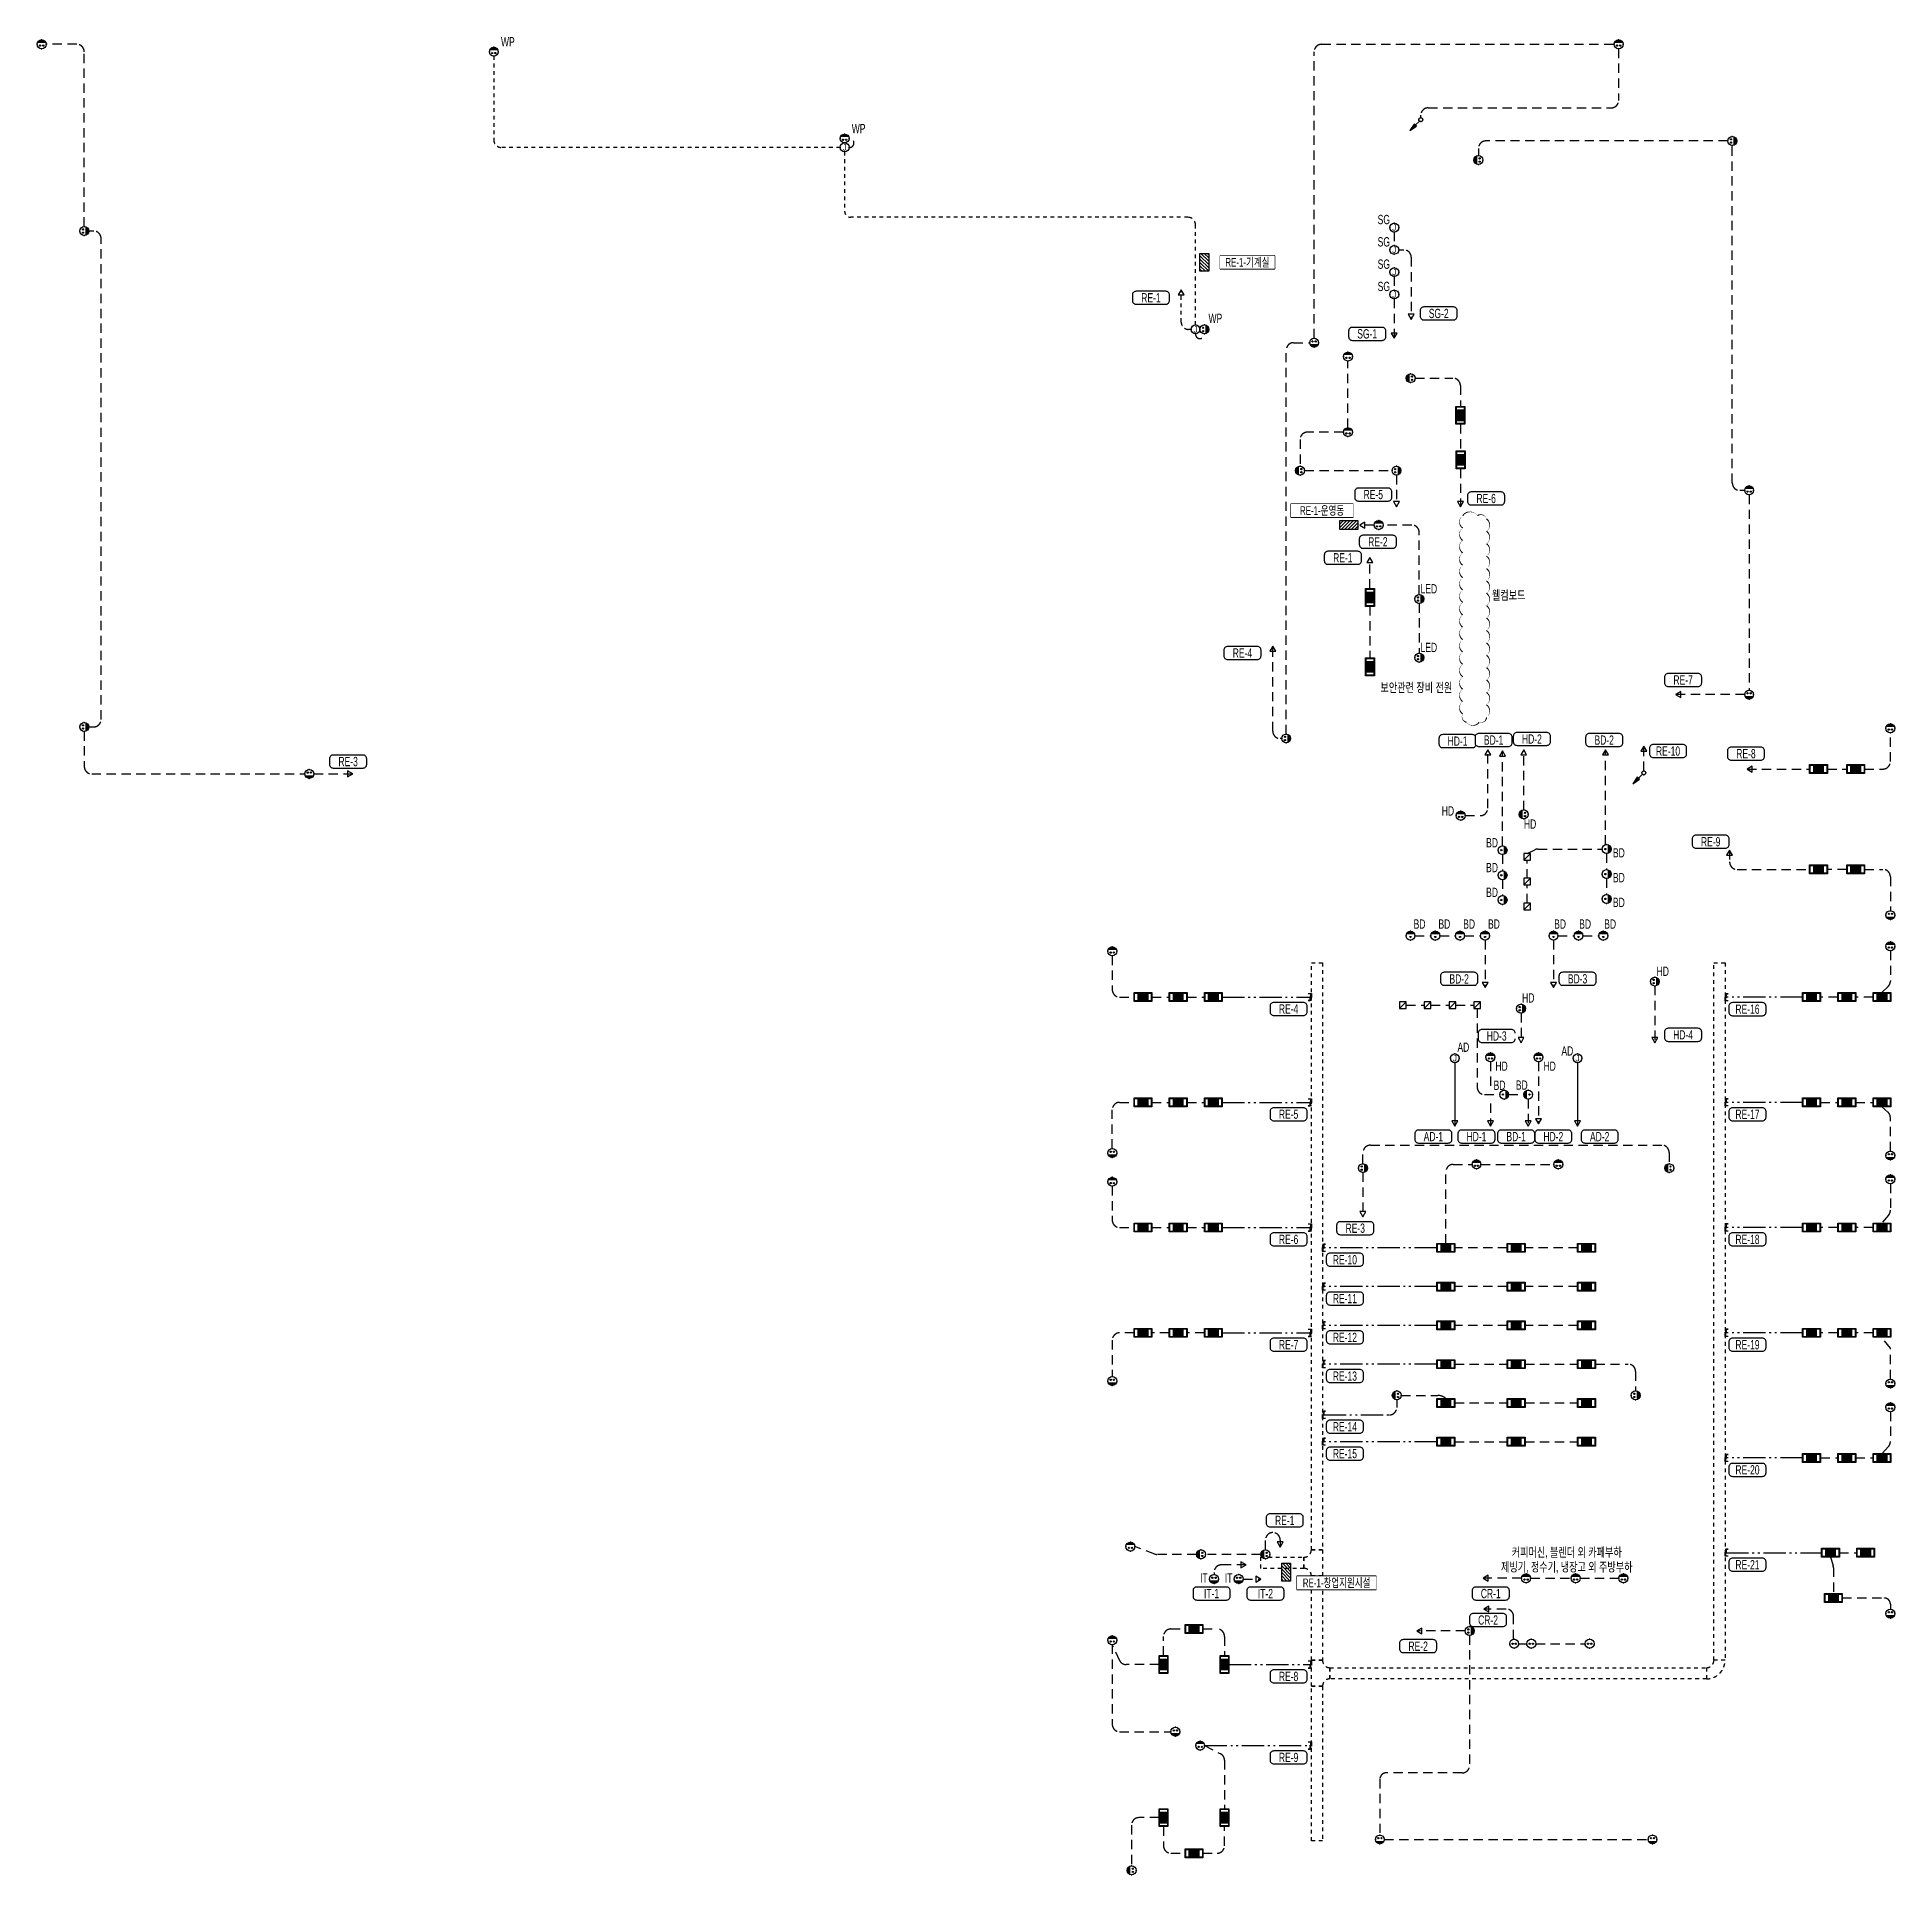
# Model space of a CAD drawing. Header units: millimetres. Extents: x 35956 to 501590, y -530175 to 1059940.
# Drawn here: x 102174 to 177134, y -323242 to -249086 of the extents above; entities that cross this region are included whole.
import ezdxf
from ezdxf.enums import TextEntityAlignment as Align

# ---------------------------------------------------------------- set-up
doc = ezdxf.new("R2010")
doc.units = ezdxf.units.MM
doc.header["$LTSCALE"] = 150
doc.set_wipeout_variables(frame=1)
for name, pattern in [('D1', [3, 1, -1, 1]), ('D2', [6.5, 2.5, -1.5, 2.5]), ('E6', [10, 6, -1, 0.5, -1, 0.5, -1])]:
    doc.linetypes.add(name, pattern=pattern)
doc.layers.get('Defpoints').update_dxf_attribs({"color": 161})
for name, color, linetype in [('------01 Distribution Panel', 3, 'Continuous'), ('------06 Receptacle', 6, 'Continuous'), ('------07 System Box', 6, 'Continuous'), ('-----20 General Symbol', 3, 'Continuous'), ('-----21 Embeded Wire in Ceiling or Wall', 4, 'Continuous'), ('-----22 Concealed Wire in Floor', 4, 'E6'), ('-----22 Embeded in Floor', 4, 'D2'), ('-----23 Concealed or Exposed Wire', 4, 'D1'), ('-----26 Electrical Cable Tray_Access Floor', 1, 'D1')]:
    doc.layers.add(name, color=color, linetype=linetype)
doc.styles.add('ELEC', font='')
doc.styles.get('ELEC').set_extended_font_data('Dotum')

msp = doc.modelspace()

# ---------------------------------------------------------------- texts
at = {"layer": '------06 Receptacle', "style": 'ELEC', "width": 0.7}
for s, p in [('WP', (121166, -249274)), ('WP', (135320, -252774)), ('WP', (149716, -260433)), ('LED', (158331, -271345)), ('LED', (158331, -273714)), ('HD', (159100, -280310)), ('HD', (162417, -280839)), ('BD', (160880, -281595)), ('BD', (165998, -282002)), ('BD', (160880, -282595)), ('BD', (165998, -283002)), ('BD', (160880, -283595)), ('BD', (165998, -284002)), ('BD', (157955, -284874)), ('BD', (158956, -284874)), ('BD', (159956, -284874)), ('BD', (160957, -284874)), ('BD', (163627, -284874)), ('BD', (164637, -284874)), ('BD', (165647, -284874)), ('HD', (167770, -286779)), ('HD', (162342, -287855)), ('HD', (161263, -290609)), ('HD', (163205, -290609)), ('BD', (161183, -291379)), ('BD', (162079, -291374))]:
    msp.add_text(s, height=375, dxfattribs=at).set_placement(p, align=Align.MIDDLE)
at = {"layer": '-----20 General Symbol', "style": 'ELEC', "width": 0.7}
for s, p in [('SG', (156513, -256445)), ('SG', (156513, -257345)), ('SG', (156513, -258245)), ('SG', (156513, -259145)), ('AD', (163918, -289994))]:
    msp.add_text(s, height=375, dxfattribs=at).set_placement(p, align=Align.MIDDLE)
at = {"layer": 'Defpoints', "style": 'ELEC', "width": 0.7}
for s, p in [('웰컴보드', (161552, -271594)), ('보안관련 장비 전원', (157825, -275324)), ('커피머신, 블렌더 외 카페부하', (163895, -310233)), ('제빙기, 정수기, 냉장고 외 주방부하', (163895, -310826))]:
    msp.add_text(s, height=375, dxfattribs=at).set_placement(p, align=Align.MIDDLE)

# ---------------------------------------------------------------- blocks, each defined once
blk = doc.blocks.new('B02')
h = blk.add_hatch(color=256)
h.paths.add_polyline_path([(-136, 86, 0.632456), (136, 86)])
h.paths.add_polyline_path([(-75, 193, 1), (-32, 193, 1)])
h.paths.add_polyline_path([(32, 193, 1), (75, 193, 1)])
blk.add_line((-136, 86), (136, 86))
at = {"linetype": 'Continuous'}
blk.add_circle((0, 150), 150, dxfattribs=at)
for centre in [(-54, 193), (54, 193)]:
    blk.add_circle(centre, 21.4)
for p in [(-150, 150), (0, 300), (0, 0), (150, 150)]:
    blk.add_point(p)
blk = doc.blocks.new('B11')
h = blk.add_hatch(color=256)
h.dxf.hatch_style = 1
h.paths.add_polyline_path([(150, 150), (-150, 150), (-150, -150), (150, -150)])
at = {"linetype": 'Continuous'}
for points in [[(300, -150), (-300, -150), (-300, 150), (300, 150)], [(-150, 150), (150, 150), (150, -150), (-150, -150)]]:
    blk.add_lwpolyline(points, close=True, dxfattribs=at)
at = {"color": 1, "linetype": 'Continuous'}
for points in [[(-280, 130), (-170, 130), (-170, -130), (-280, -130)], [(170, 130), (280, 130), (280, -130), (170, -130)]]:
    blk.add_lwpolyline(points, close=True, dxfattribs=at)
blk = doc.blocks.new('B01')
h = blk.add_hatch(color=256)
h.paths.add_polyline_path([(21, 193, 1), (-21, 193, 1)])
h.paths.add_polyline_path([(-136, 86, 0.632456), (136, 86)])
blk.add_line((-136, 86), (136, 86))
at = {"linetype": 'Continuous'}
blk.add_circle((0, 150), 150, dxfattribs=at)
blk.add_circle((0, 193), 21.4)
for p in [(-150, 150), (0, 300), (0, 0), (150, 150)]:
    blk.add_point(p)
blk = doc.blocks.new('B17')
blk.add_line((112.5, 0), (-112.5, -225))
blk.add_lwpolyline([(112.5, 0), (-112.5, 0), (-112.5, -225), (112.5, -225)], close=True)
blk = doc.blocks.new('O04')
blk.add_circle((0, 0), 150)
for p in [(-150, 0), (0, 150), (150, 0), (0, -150)]:
    blk.add_point(p)
at = {"style": 'ELEC'}
blk.add_text('J', height=214, dxfattribs=at).set_placement((0, 0), align=Align.MIDDLE)
blk = doc.blocks.new('A02')
h = blk.add_hatch()
h.set_pattern_fill('ANSI31', color=256, scale=25, style=0)
h.set_pattern_definition([(45, (-2000, -19200), (-56.1266, 56.1266), [])])
h.paths.add_polyline_path([(-300, 300), (-300, 0), (300, 0), (300, 300)])
blk.add_lwpolyline([(300, 0), (-300, 0), (-300, 300), (300, 300)], close=True)
blk = doc.blocks.new('O07')
blk.add_lwpolyline([(-173, -100), (0, 0), (-173, 100)], close=True)
blk = doc.blocks.new('O08')
blk.add_hatch(color=256).paths.add_polyline_path([(-120, 51), (-120, 0), (120, 0), (120, 51)])
blk.add_lwpolyline([(120, 127.5), (120, 0), (-120, 0), (-120, 127.5), (-120, 51), (120, 51)])
blk = doc.blocks.new('A$C2ba48c73')
at = {"layer": '-----23 Concealed or Exposed Wire', "rotation": 180}
blk.add_blockref('O08', (0, 0), dxfattribs=at)
blk = doc.blocks.new('바닥 콘센트')
h = blk.add_hatch(color=256)
edge = h.paths.add_edge_path()
edge.add_arc((161708, -313902), 25.7, 0, 360)
edge = h.paths.add_edge_path()
edge.add_arc((161837, -313902), 25.7, 0, 360)
at = {"linetype": 'Continuous'}
blk.add_circle((161772, -313902), 180, dxfattribs=at)
for centre in [(161708, -313902), (161837, -313902)]:
    blk.add_circle(centre, 25.7)
for p in [(161592, -313954), (161772, -313722), (161772, -314082), (161952, -313954)]:
    blk.add_point(p)
blk = doc.blocks.new('O01')
blk.add_hatch(color=256).paths.add_polyline_path([(-149, -218), (-218, -149), (-368, -368)])
blk.add_line((-46, -46), (-184, -184))
blk.add_lwpolyline([(-368, -368), (-149, -218), (-218, -149), (-368, -368)])
blk.add_circle((0, 0), 65)
for p in [(-65, 0), (-65, 0), (0, 65), (0, 65), (65, 0), (65, 0), (0, -65), (0, -65)]:
    blk.add_point(p)

# ---------------------------------------------------------------- linework, layer by layer
at = {"layer": '------01 Distribution Panel', "color": 1}
msp.add_lwpolyline([(149907, -258433), (152112, -258433), (152112, -257908), (149907, -257908)], close=True, dxfattribs=at)
at = {"layer": '------01 Distribution Panel', "color": 1, "elevation": 0}
for points in [[(152765, -268451), (155281, -268451), (155281, -267926), (152765, -267926)], [(153008, -311721), (156209, -311721), (156209, -311196), (153008, -311196)]]:
    msp.add_lwpolyline(points, close=True, dxfattribs=at)
at = {"layer": '-----21 Embeded Wire in Ceiling or Wall', "elevation": 0}
for points in [[(159379, -290470), (159379, -293030)], [(164328, -290470), (164328, -293030)]]:
    msp.add_lwpolyline(points, dxfattribs=at)
at = {"layer": '-----22 Concealed Wire in Floor'}
for points in [[(149994, -287820), (153589, -287820)], [(173414, -287820), (170282, -287830)], [(149994, -292070), (153589, -292070)], [(173414, -292070), (170282, -292070)], [(149994, -297120), (153589, -297120)], [(173414, -297120), (170282, -297120)], [(149994, -301370), (153589, -301370)], [(173414, -301370), (170282, -301370)], [(173414, -306420), (170282, -306420)], [(150265, -314756), (153589, -314756)]]:
    msp.add_lwpolyline(points, dxfattribs=at)
at = {"layer": '-----22 Concealed Wire in Floor', "elevation": 0}
for points in [[(158654, -297941), (154039, -297941)], [(158654, -299506), (154039, -299506)], [(158654, -301071), (154039, -301071)], [(158654, -302636), (154039, -302636)], [(158654, -305766), (154039, -305766)]]:
    msp.add_lwpolyline(points, dxfattribs=at)
at = {"layer": '-----22 Embeded in Floor'}
for p, q in [((165988, -249555), (165988, -251639)), ((158004, -252339), (158004, -252239)), ((158304, -251939), (165688, -251939)), ((170394, -253275), (160629, -253275)), ((160329, -253575), (160329, -253865)), ((170574, -267075), (170574, -253455)), ((171074, -267375), (170874, -267375)), ((167004, -278695), (167004, -277695)), ((162433, -311275), (164072, -311275)), ((164432, -311275), (166001, -311275)), ((161952, -313915), (162284, -313915)), ((162644, -313915), (164639, -313915))]:
    msp.add_line(p, q, dxfattribs=at)
for points in [[(104074, -256730), (104074, -249675, 0.414214), (103774, -249375), (102534, -249375)], [(134934, -253535, 1.110577), (134934, -253175)], [(104254, -276920), (104454, -276920, 0.414214), (104754, -276620), (104754, -257210, 0.414214), (104454, -256910), (104254, -256910)], [(157114, -257670), (157320, -257670, -0.414214), (157620, -257970), (157620, -260475)], [(148914, -261061, 1.061985), (149274, -261061)], [(157774, -262848), (159304, -262848), (159304, -262848, -0.414214), (159604, -263148), (159604, -263985)], [(154886, -265025), (153434, -265025, 0.414214), (153134, -265325), (153134, -266399)], [(152394, -277387), (152330, -277387, -0.414214), (152030, -277087), (152030, -273660)], [(104074, -277100), (104074, -278515, 0.414214), (104374, -278815), (112974, -278815)], [(175914, -278620), (176652, -278620, 0.414214), (176952, -278320), (176952, -277155)], [(159796, -280500), (160408, -280500, 0.414214), (160708, -280200), (160708, -277843)], [(162294, -282029), (162607, -281879, -0.111867), (162736, -281850), (165324, -281850)], [(170466, -281893), (170466, -282370, 0.414214), (170766, -282670), (173694, -282670)], [(175914, -282670), (176654, -282670, -0.414214), (176954, -282970), (176954, -284335)], [(145554, -286155), (145554, -287520, 0.414214), (145854, -287820), (146434, -287820)], [(176954, -285955), (176954, -287178, -0.200058), (176865, -287391), (176614, -287640)], [(160279, -288289), (160279, -291457, 0.414214), (160579, -291757), (161181, -291757)], [(145554, -293935), (145554, -292370), (145554, -292370, -0.414214), (145854, -292070), (146434, -292070)], [(176954, -294035), (176954, -292688, 0.213356), (176854, -292465), (176614, -292250)], [(159014, -297761), (159014, -294875, -0.414214), (159314, -294575), (160073, -294575)], [(145554, -295455), (145554, -296820, 0.414214), (145854, -297120), (146434, -297120)], [(176954, -295355), (176954, -296427, -0.176663), (176883, -296620), (176614, -296940)], [(146434, -301370), (145854, -301370, 0.414214), (145554, -301670), (145554, -303135)], [(165054, -302636), (166374, -302636, -0.414214), (166674, -302936), (166674, -303715)], [(157036, -304075), (157036, -304381, -0.414214), (156736, -304681)], [(157216, -303895), (158686, -303895, -0.056382), (158742, -303901, -0.159553), (159014, -304021)], [(176954, -304555), (176954, -305758, -0.190137), (176873, -305963), (176614, -306240)], [(151734, -310131), (151734, -309731, -0.414214), (152034, -309431), (152034, -309431, -0.414214), (152334, -309731), (152334, -310014)], [(148954, -310311), (147360, -310311, -0.07485), (147271, -310298), (146469, -309995)], [(150957, -310735), (149961, -310735, 0.414214), (149661, -311035), (149661, -311125)], [(174534, -310425), (174640, -310755, -0.077649), (174654, -310847), (174654, -310847), (174654, -311890)], [(175014, -312070), (176704, -312070, -0.414214), (176954, -312320), (176954, -312345), (176954, -312519)], [(147623, -314396), (147623, -313621, -0.414214), (147923, -313321), (148494, -313321)], [(149214, -313321), (149785, -313321, -0.414214), (150085, -313621), (150085, -314396)], [(147443, -314756), (146117, -314756, -0.273213), (145855, -314601), (145554, -313955), (145554, -317165, 0.414214), (145854, -317465), (147924, -317465)], [(149284, -318025), (149922, -318353, -0.281149), (150085, -318620), (150085, -320574)], [(147443, -320934), (146634, -320934, 0.414214), (146334, -321234), (146334, -322882)], [(147623, -321294), (147623, -322069, 0.414214), (147923, -322369), (148494, -322369)], [(149214, -322369), (149785, -322369, 0.414214), (150085, -322069), (150085, -321294)]]:
    msp.add_lwpolyline(points, format="xyb", dxfattribs=at)
for points in [[(156934, -256950), (156934, -257490)], [(156934, -258750), (156934, -259290)], [(156934, -259650), (156934, -261233)], [(155066, -264845), (155066, -262155)], [(159604, -264705), (159610, -265785)], [(153314, -266579), (156844, -266579)], [(157024, -266759), (157024, -268038)], [(159610, -266505), (159604, -268038)], [(171254, -267555), (171254, -275435)], [(156127, -268775), (155546, -268775)], [(155954, -271335), (155954, -270083)], [(155954, -272055), (155954, -274135)], [(157943, -271938), (157943, -273945)], [(171074, -275615), (168289, -275615)], [(161304, -281715), (161304, -277888)], [(162157, -280272), (162157, -277843)], [(165459, -281670), (165459, -277843)], [(113334, -278815), (114905, -278815)], [(171173, -278620), (173694, -278620)], [(174414, -278620), (175194, -278620)], [(161304, -282075), (161304, -282725)], [(162294, -283029), (162294, -282299)], [(165504, -282030), (165504, -282680)], [(161304, -283085), (161304, -283725)], [(162299, -284025), (162294, -283299)], [(165504, -283040), (165504, -283680)], [(175194, -282670), (174414, -282670)], [(157769, -285345), (158409, -285345)], [(158769, -285345), (159409, -285345)], [(159769, -285345), (160419, -285345)], [(160599, -285525), (160599, -287441)], [(163359, -285525), (163359, -287441)], [(163539, -285345), (164189, -285345)], [(164549, -285345), (165189, -285345)], [(147154, -287820), (147854, -287820)], [(148574, -287820), (149274, -287820)], [(167449, -287375), (167449, -289664)], [(174834, -287820), (174134, -287820)], [(176254, -287820), (175554, -287820)], [(157414, -288154), (158144, -288154)], [(158414, -288154), (159144, -288154)], [(159414, -288154), (160144, -288154)], [(162049, -288469), (162049, -289664)], [(160814, -290430), (160814, -291474)], [(162756, -290430), (162752, -292940)], [(147154, -292070), (147854, -292070)], [(148574, -292070), (149274, -292070)], [(160814, -292120), (160814, -293030)], [(161549, -291757), (162159, -291757)], [(162339, -291937), (162339, -293030)], [(174134, -292070), (174834, -292070)], [(175554, -292070), (176254, -292070)], [(160433, -294575), (163374, -294575)], [(155671, -294905), (155671, -296688)], [(147154, -297120), (147854, -297120)], [(148574, -297120), (149274, -297120)], [(174834, -297120), (174134, -297120)], [(176254, -297120), (175554, -297120)], [(161494, -297941), (159374, -297941)], [(164334, -297941), (162214, -297941)], [(161494, -299506), (159374, -299506)], [(164334, -299506), (162214, -299506)], [(161494, -301071), (159374, -301071)], [(164334, -301071), (162214, -301071)], [(147854, -301370), (147154, -301370)], [(149274, -301370), (148574, -301370)], [(174834, -301370), (174134, -301370)], [(176254, -301370), (175554, -301370)], [(176954, -303235), (176954, -301984), (176614, -301550)], [(159374, -302636), (161494, -302636)], [(162214, -302636), (164334, -302636)], [(159374, -304201), (161494, -304201)], [(162214, -304201), (164334, -304201)], [(159374, -305766), (161494, -305766)], [(162214, -305766), (164334, -305766)], [(174134, -306420), (174834, -306420)], [(175554, -306420), (176254, -306420)], [(151554, -310311), (149404, -310311)], [(174894, -310245), (175594, -310245)], [(150838, -311305), (151555, -311305)], [(162073, -311275), (160518, -311275)], [(159794, -313402), (157842, -313402)], [(156534, -321815), (167174, -321815)]]:
    msp.add_lwpolyline(points, dxfattribs=at)
for centre, start, end in [((165688, -251639), 270, 0), ((158304, -252239), 90, 180), ((160629, -253575), 90, 180), ((170874, -267075), 180, 270)]:
    msp.add_arc(centre, 300, start, end, dxfattribs=at)
at = {"layer": '-----23 Concealed or Exposed Wire'}
for p, q in [((120600, -249855), (120600, -253235)), ((134574, -253535), (120900, -253535)), ((134754, -253715), (134754, -256106)), ((148614, -256356), (135004, -256356)), ((148914, -260701), (148914, -256656))]:
    msp.add_line(p, q, dxfattribs=at)
msp.add_lwpolyline([(148734, -260881), (148636, -260881, -0.414214), (148336, -260581), (148336, -259281)], format="xyb", dxfattribs=at)
for centre, radius, start, end in [((120900, -253235), 300, 180, 270), ((135004, -256106), 250, 180, 270), ((148614, -256656), 300, 0, 90)]:
    msp.add_arc(centre, radius, start, end, dxfattribs=at)
at = {"layer": '-----26 Electrical Cable Tray_Access Floor', "elevation": 0}
for points in [[(153589, -286439), (154039, -286439), (154039, -310125), (153589, -310125)], [(169832, -286439), (170282, -286439), (170282, -314584), (169832, -314584)], [(151554, -310875), (151554, -310425), (153289, -310425), (153289, -310875)], [(153589, -311175), (154039, -311175), (154039, -314584), (153589, -314584)], [(154339, -315334), (154339, -314884), (169532, -314884), (169532, -315334)], [(153589, -315634), (154039, -315634), (154039, -321876), (153589, -321876)]]:
    msp.add_lwpolyline(points, close=True, dxfattribs=at)
for points in [[(153589, -310125), (154039, -310125), (154039, -310125), (154039, -311175), (153589, -311175, 0.414214), (153289, -310875), (153289, -310425), (153289, -310425, 0.414214)], [(154039, -315634), (153589, -315634), (153589, -315634), (153589, -314584), (154039, -314584, 0.414214), (154339, -314884), (154339, -315334), (154339, -315334, 0.414214)], [(169832, -314584), (169832, -314584, -0.414214), (169532, -314884), (169532, -314884), (169532, -315334, 0.414214), (170282, -314584)]]:
    msp.add_lwpolyline(points, format="xyb", close=True, dxfattribs=at)
at = {"layer": 'Defpoints', "elevation": 0}
msp.add_lwpolyline([(159696, -268395, 0, 50, 0.520567), (159696, -268895, 0, 50, 0.520567), (159696, -269395, 0, 50, 0.520567), (159696, -269895, 0, 50, 0.520567), (159696, -270395, 0, 50, 0.520567), (159696, -270895, 0, 50, 0.520567), (159696, -271395, 0, 50, 0.520567), (159696, -271895, 0, 50, 0.520567), (159696, -272395, 0, 50, 0.520567), (159696, -272895, 0, 50, 0.520567), (159696, -273395, 0, 50, 0.520567), (159696, -273895, 0, 50, 0.520567), (159696, -274395, 0, 50, 0.520567), (159696, -274895, 0, 50, 0.520567), (159696, -275395, 0, 50, 0.520567), (159696, -275895, 0, 50, 0.520567), (159696, -276395, 0, 50, 0.520567), (159859, -276732, 0, 50, 0.520567), (160359, -276732, 0, 50, 0.520567), (160656, -276529, 0, 50, 0.520567), (160656, -276029, 0, 50, 0.520567), (160656, -275529, 0, 50, 0.520567), (160656, -275029, 0, 50, 0.520567), (160656, -274529, 0, 50, 0.520567), (160656, -274029, 0, 50, 0.520567), (160656, -273529, 0, 50, 0.520567), (160656, -273029, 0, 50, 0.520567), (160656, -272529, 0, 50, 0.520567), (160656, -272029, 0, 50, 0.520567), (160656, -271529, 0, 50, 0.520567), (160656, -271029, 0, 50, 0.520567), (160656, -270529, 0, 50, 0.520567), (160656, -270029, 0, 50, 0.520567), (160656, -269529, 0, 50, 0.520567), (160656, -269029, 0, 50, 0.520567), (160656, -268529, 0, 50, 0.520567), (160290, -268395, 0, 50, 0.520567)], format="xyseb", close=True, dxfattribs=at)

# ---------------------------------------------------------------- block references
at = {"layer": '------01 Distribution Panel', "xscale": 1.2, "yscale": 1.2, "zscale": 1.2}
for p, rotation in [((149454, -258170), 89.99999999999999), ((155104, -268595), 180), ((152754, -311025), 90)]:
    msp.add_blockref('A02', p, dxfattribs=dict(at, rotation=rotation))
at = {"layer": '------06 Receptacle', "xscale": 1.2, "yscale": 1.2, "zscale": 1.2}
for name, p, rotation in [('B02', (102354, -249195), 180.0000009445698), ('B02', (120600, -249495), 180.0000009445698), ('B02', (165988, -249195), 180.0000009445701), ('B02', (134754, -252995), 180.0000009445698), ('B02', (170754, -253275), 90.00000094457002), ('B02', (160149, -254045), 270.0000009445701), ('B02', (104254, -256910), 90.00000094456985), ('B02', (149454, -260881), 90.00000094457002), ('B02', (153702, -261595), 9.445700208207248e-07), ('B02', (155066, -261795), 180.00000094457), ('B02', (157414, -262848), 270.0000009445701), ('B02', (155066, -264845), 180.00000094457), ('B02', (152954, -266579), 270.0000009445701), ('B02', (157204, -266579), 90.00000094457009), ('B02', (171254, -267195), 180.0000009445701), ('B02', (156307, -268595), 180.0000009445701), ('B02', (158123, -271758), 90.000000944588), ('B02', (158123, -274125), 90.000000944588), ('B02', (171254, -275795), 9.445701734873494e-07), ('B02', (104254, -276920), 90.00000129155897), ('B02', (152754, -277387), 90.00000094457002), ('B02', (176952, -276795), 180.0000009445701), ('B02', (113154, -278995), 9.445700208207248e-07), ('B02', (159616, -280320), 180.0000009445701), ('B02', (161977, -280452), 270.0000009445701), ('B01', (161484, -281895), 90), ('B01', (165684, -281850), 90), ('B01', (161484, -282905), 90), ('B01', (165684, -282860), 90), ('B01', (161484, -283905), 90), ('B01', (165684, -283860), 90), ('B02', (176954, -284695), 9.445701225984747e-07), ('B01', (157589, -285165), 180), ('B01', (158589, -285165), 180), ('B01', (159589, -285165), 180), ('B01', (160599, -285165), 180), ('B01', (163359, -285165), 180), ('B01', (164369, -285165), 180), ('B01', (165369, -285165), 180), ('B02', (176954, -285595), 180.0000009445701), ('B02', (145554, -285795), 180.0000009445702), ('B02', (167629, -287195), 90.00000094457019), ('B02', (162229, -288289), 90.00000094457019), ('B02', (160814, -290070), 180.0000009445701), ('B02', (162756, -290070), 180.0000009445701), ('B01', (161549, -291757), 89.99999999999999), ('B01', (162159, -291757), 270), ('B02', (145554, -294295), 9.445702243762243e-07), ('B02', (155851, -294725), 90.00000094457022), ('B02', (160253, -294395), 180.0000009445701), ('B02', (163554, -294395), 180.0000009445701), ('B02', (167851, -294725), 270.0000009445702), ('B02', (176954, -294395), 9.445701225984747e-07), ('B02', (145554, -295095), 180.0000009445702), ('B02', (176954, -294995), 180.0000009445701), ('B02', (145554, -303495), 9.445701734873494e-07), ('B02', (176954, -303595), 9.445701225984747e-07), ('B02', (156856, -303895), 270.0000009445702), ('B02', (166854, -303895), 90.00000094457022), ('B02', (176954, -304195), 180.0000009445701), ('B02', (146289, -309815), 180.0000009445701), ('B02', (148954, -310311), 270.0000009445702), ('B02', (151554, -310311), 270.0000009445702), ('B02', (149661, -311485), 9.445701734873494e-07), ('B02', (150658, -311485), 9.445701734873494e-07), ('B02', (162253, -311095), 180), ('B02', (164252, -311095), 180), ('B02', (166181, -311095), 180), ('B02', (176954, -312879), 9.445702116540062e-07), ('B02', (160154, -313402), 90.00000094457022), ('B02', (145554, -313595), 180), ('B02', (149104, -317845), 180), ('B02', (146154, -323062), 270)]:
    msp.add_blockref(name, p, dxfattribs=dict(at, rotation=rotation))
for name, p in [('B17', (162294, -282029)), ('B17', (162294, -283029)), ('B17', (162294, -284029)), ('B17', (157279, -288019)), ('B17', (158279, -288019)), ('B17', (159279, -288019)), ('B17', (160279, -288019)), ('B02', (148104, -317645)), ('B02', (156354, -321995)), ('B02', (167354, -321995))]:
    msp.add_blockref(name, p, dxfattribs=at)
at = {"layer": '------06 Receptacle'}
for p in [(0, -13), (692, -13), (3046, -13)]:
    msp.add_blockref('바닥 콘센트', p, dxfattribs=at)
at = {"layer": '------07 System Box', "xscale": 1.2, "yscale": 1.2, "zscale": 1.2}
for p, rotation in [((159604, -264345), 270), ((159610, -266145), 270), ((155954, -271695), 270), ((155954, -274495), 270), ((148854, -313321), 180), ((147623, -314756), 90), ((150085, -314756), 90), ((147623, -320934), 270), ((150085, -320934), 270)]:
    msp.add_blockref('B11', p, dxfattribs=dict(at, rotation=rotation))
for p in [(174054, -278620), (175554, -278620), (174054, -282670), (175554, -282670), (146794, -287820), (148214, -287820), (149634, -287820), (173774, -287820), (175194, -287820), (176614, -287820), (146794, -292070), (148214, -292070), (149634, -292070), (173774, -292070), (175194, -292070), (176614, -292070), (146794, -297120), (148214, -297120), (149634, -297120), (173774, -297120), (175194, -297120), (176614, -297120), (159014, -297941), (161854, -297941), (164694, -297941), (159014, -299506), (161854, -299506), (164694, -299506), (146794, -301370), (148214, -301370), (149634, -301370), (159014, -301071), (161854, -301071), (164694, -301071), (173774, -301370), (175194, -301370), (176614, -301370), (159014, -302636), (161854, -302636), (164694, -302636), (159014, -304201), (161854, -304201), (164694, -304201), (159014, -305766), (161854, -305766), (164694, -305766), (173774, -306420), (175194, -306420), (176614, -306420), (174534, -310245), (175954, -310245), (174654, -312070), (148854, -322369)]:
    msp.add_blockref('B11', p, dxfattribs=at)
at = {"layer": '-----20 General Symbol', "xscale": 1.2, "yscale": 1.2, "zscale": 1.2}
for name, p in [('O01', (158004, -252417)), ('O04', (134754, -253535)), ('O04', (156934, -256770)), ('O04', (156934, -257670)), ('O04', (156934, -258570)), ('O04', (156934, -259470)), ('O04', (148914, -260881)), ('O01', (167004, -278773)), ('O04', (159379, -290290)), ('O04', (164328, -290290))]:
    msp.add_blockref(name, p, dxfattribs=at)
at = {"layer": '-----22 Concealed Wire in Floor', "xscale": 1.2}
for p, rotation in [((153589, -287820), 270), ((170282, -287830), 89.99999999999999), ((153589, -292070), 270), ((170282, -292070), 89.99999999999999), ((153589, -297120), 270), ((170282, -297120), 89.99999999999999), ((154039, -297941), 89.99999999999999), ((154039, -299506), 89.99999999999999), ((153589, -301370), 270), ((154039, -301071), 89.99999999999999), ((170282, -301370), 89.99999999999999), ((154039, -302636), 89.99999999999999), ((154039, -304681), 89.99999999999999), ((154039, -305766), 89.99999999999999), ((170282, -306420), 89.99999999999999), ((170282, -310245), 89.99999999999999), ((153589, -314756), 270), ((153589, -318025), 270)]:
    msp.add_blockref('A$C2ba48c73', p, dxfattribs=dict(at, rotation=rotation))
at = {"layer": '-----22 Embeded in Floor', "xscale": 1.2, "yscale": 1.2, "zscale": 1.2}
for p, rotation in [((148336, -259281), 89.99999999999999), ((157620, -260475), 270), ((156934, -261233), 270), ((157024, -268038), 270), ((159604, -268038), 270), ((155546, -268775), 180), ((155954, -270083), 89.99999999999999), ((152030, -273660), 89.99999999999999), ((168289, -275615), 180), ((160708, -277843), 89.99999999999999), ((161304, -277888), 89.99999999999999), ((162157, -277843), 89.99999999999999), ((165459, -277843), 89.99999999999999), ((167004, -277695), 89.99999999999999), ((171173, -278620), 180), ((170466, -281893), 89.99999999999999), ((160599, -287441), 270), ((163359, -287441), 270), ((162049, -289664), 270), ((167449, -289664), 270), ((159379, -293030), 270), ((160814, -293030), 270), ((162339, -293030), 270), ((162752, -292940), 270), ((164328, -293030), 270), ((155671, -296688), 269.9999999999999), ((152334, -310014), 269.9999999999999), ((160518, -311275), 180), ((160549, -312515), 180), ((157842, -313402), 180)]:
    msp.add_blockref('O07', p, dxfattribs=dict(at, rotation=rotation))
for p in [(114905, -278815), (150957, -310735), (151555, -311305)]:
    msp.add_blockref('O07', p, dxfattribs=at)

msp.set_redraw_order([(e.dxf.handle, doc.entitydb.next_handle()) for e in msp.query("TEXT MTEXT ATTDEF DIMENSION ARC_DIMENSION")])  # texts and dimensions are drawn at this point

# ---------------------------------------------------------------- next in the draw order: wipeouts: each hides what was drawn before it
at = {"color": 1}
for points in [[(149907, -258433), (152112, -258433), (152112, -257908), (149907, -257908)], [(152765, -268451), (155281, -268451), (155281, -267926), (152765, -267926)], [(153008, -311721), (156209, -311721), (156209, -311196), (153008, -311196)]]:
    msp.add_wipeout(points, dxfattribs=at).dxf.layer = '------01 Distribution Panel'
at = {"color": 1, "linetype": 'Continuous'}
for points in [[(146367, -259716), (146369, -259740), (146375, -259763), (146384, -259785), (146396, -259805), (146411, -259822), (146429, -259838), (146449, -259850), (146471, -259859), (146494, -259865), (146517, -259866), (147717, -259866), (147741, -259865), (147764, -259859), (147785, -259850), (147805, -259838), (147823, -259822), (147839, -259805), (147851, -259785), (147860, -259763), (147865, -259740), (147867, -259716), (147867, -259491), (147865, -259468), (147860, -259445), (147851, -259423), (147839, -259403), (147823, -259385), (147805, -259370), (147785, -259358), (147764, -259349), (147741, -259343), (147717, -259341), (146517, -259341), (146494, -259343), (146471, -259349), (146449, -259358), (146429, -259370), (146411, -259385), (146396, -259403), (146384, -259423), (146375, -259445), (146369, -259468), (146367, -259491)], [(157977, -260348), (157979, -260371), (157984, -260394), (157993, -260416), (158006, -260436), (158021, -260454), (158039, -260469), (158059, -260481), (158081, -260490), (158103, -260496), (158127, -260498), (159327, -260498), (159350, -260496), (159373, -260490), (159395, -260481), (159415, -260469), (159433, -260454), (159448, -260436), (159461, -260416), (159470, -260394), (159475, -260371), (159477, -260348), (159477, -260123), (159475, -260099), (159470, -260076), (159461, -260055), (159448, -260035), (159433, -260017), (159415, -260001), (159395, -259989), (159373, -259980), (159350, -259975), (159327, -259973), (158127, -259973), (158103, -259975), (158081, -259980), (158059, -259989), (158039, -260001), (158021, -260017), (158006, -260035), (157993, -260055), (157984, -260076), (157979, -260099), (157977, -260123)], [(155093, -261171), (155095, -261194), (155100, -261217), (155109, -261239), (155121, -261259), (155137, -261277), (155155, -261292), (155175, -261304), (155196, -261313), (155219, -261319), (155243, -261321), (156443, -261321), (156466, -261319), (156489, -261313), (156511, -261304), (156531, -261292), (156549, -261277), (156564, -261259), (156576, -261239), (156585, -261217), (156591, -261194), (156593, -261171), (156593, -260946), (156591, -260922), (156585, -260899), (156576, -260877), (156564, -260857), (156549, -260840), (156531, -260824), (156511, -260812), (156489, -260803), (156466, -260797), (156443, -260796), (155243, -260796), (155219, -260797), (155196, -260803), (155175, -260812), (155155, -260824), (155137, -260840), (155121, -260857), (155109, -260877), (155100, -260899), (155095, -260922), (155093, -260946)], [(159892, -267814), (159894, -267838), (159899, -267861), (159908, -267882), (159921, -267902), (159936, -267920), (159954, -267936), (159974, -267948), (159996, -267957), (160018, -267962), (160042, -267964), (161242, -267964), (161265, -267962), (161288, -267957), (161310, -267948), (161330, -267936), (161348, -267920), (161363, -267902), (161376, -267882), (161385, -267861), (161390, -267838), (161392, -267814), (161392, -267589), (161390, -267566), (161385, -267543), (161376, -267521), (161363, -267501), (161348, -267483), (161330, -267468), (161310, -267456), (161288, -267447), (161265, -267441), (161242, -267439), (160042, -267439), (160018, -267441), (159996, -267447), (159974, -267456), (159954, -267468), (159936, -267483), (159921, -267501), (159908, -267521), (159899, -267543), (159894, -267566), (159892, -267589)], [(154110, -270209), (154112, -270232), (154117, -270255), (154126, -270277), (154139, -270297), (154154, -270315), (154172, -270330), (154192, -270342), (154214, -270351), (154236, -270357), (154260, -270359), (155460, -270359), (155483, -270357), (155506, -270351), (155528, -270342), (155548, -270330), (155566, -270315), (155581, -270297), (155594, -270277), (155603, -270255), (155608, -270232), (155610, -270209), (155610, -269984), (155608, -269960), (155603, -269937), (155594, -269915), (155581, -269895), (155566, -269877), (155548, -269862), (155528, -269850), (155506, -269841), (155483, -269835), (155460, -269834), (154260, -269834), (154236, -269835), (154214, -269841), (154192, -269850), (154172, -269862), (154154, -269877), (154139, -269895), (154126, -269915), (154117, -269937), (154112, -269960), (154110, -269984)], [(150058, -274050), (150060, -274074), (150065, -274097), (150074, -274118), (150087, -274138), (150102, -274156), (150120, -274172), (150140, -274184), (150162, -274193), (150184, -274198), (150208, -274200), (151408, -274200), (151431, -274198), (151454, -274193), (151476, -274184), (151496, -274172), (151514, -274156), (151529, -274138), (151542, -274118), (151551, -274097), (151556, -274074), (151558, -274050), (151558, -273825), (151556, -273802), (151551, -273779), (151542, -273757), (151529, -273737), (151514, -273719), (151496, -273704), (151476, -273692), (151454, -273683), (151431, -273677), (151408, -273675), (150208, -273675), (150184, -273677), (150162, -273683), (150140, -273692), (150120, -273704), (150102, -273719), (150087, -273737), (150074, -273757), (150065, -273779), (150060, -273802), (150058, -273825)], [(167840, -275137), (167842, -275161), (167847, -275184), (167856, -275205), (167868, -275225), (167884, -275243), (167902, -275259), (167922, -275271), (167943, -275280), (167966, -275285), (167990, -275287), (169190, -275287), (169213, -275285), (169236, -275280), (169258, -275271), (169278, -275259), (169296, -275243), (169311, -275225), (169323, -275205), (169332, -275184), (169338, -275161), (169340, -275137), (169340, -274912), (169338, -274889), (169332, -274866), (169323, -274844), (169311, -274824), (169296, -274806), (169278, -274791), (169258, -274779), (169236, -274770), (169213, -274764), (169190, -274762), (167990, -274762), (167966, -274764), (167943, -274770), (167922, -274779), (167902, -274791), (167884, -274806), (167868, -274824), (167856, -274844), (167847, -274866), (167842, -274889), (167840, -274912)], [(158739, -277606), (158741, -277630), (158747, -277652), (158756, -277674), (158768, -277694), (158783, -277712), (158801, -277727), (158821, -277740), (158843, -277749), (158866, -277754), (158889, -277756), (160089, -277756), (160113, -277754), (160136, -277749), (160158, -277740), (160178, -277727), (160196, -277712), (160211, -277694), (160223, -277674), (160232, -277652), (160238, -277630), (160239, -277606), (160239, -277381), (160238, -277358), (160232, -277335), (160223, -277313), (160211, -277293), (160196, -277275), (160178, -277260), (160158, -277247), (160136, -277238), (160113, -277233), (160089, -277231), (158889, -277231), (158866, -277233), (158843, -277238), (158821, -277247), (158801, -277260), (158783, -277275), (158768, -277293), (158756, -277313), (158747, -277335), (158741, -277358), (158739, -277381)], [(164655, -277561), (164656, -277584), (164662, -277607), (164671, -277629), (164683, -277649), (164698, -277667), (164716, -277682), (164736, -277694), (164758, -277703), (164781, -277709), (164805, -277711), (166005, -277711), (166028, -277709), (166051, -277703), (166073, -277694), (166093, -277682), (166111, -277667), (166126, -277649), (166138, -277629), (166147, -277607), (166153, -277584), (166155, -277561), (166155, -277336), (166153, -277312), (166147, -277289), (166138, -277268), (166126, -277248), (166111, -277230), (166093, -277214), (166073, -277202), (166051, -277193), (166028, -277188), (166005, -277186), (164805, -277186), (164781, -277188), (164758, -277193), (164736, -277202), (164716, -277214), (164698, -277230), (164683, -277248), (164671, -277268), (164662, -277289), (164656, -277312), (164655, -277336)], [(113972, -278430), (113973, -278453), (113979, -278476), (113988, -278498), (114000, -278518), (114016, -278536), (114033, -278551), (114054, -278563), (114075, -278572), (114098, -278578), (114122, -278580), (115322, -278580), (115345, -278578), (115368, -278572), (115390, -278563), (115410, -278551), (115428, -278536), (115443, -278518), (115455, -278498), (115464, -278476), (115470, -278453), (115472, -278430), (115472, -278205), (115470, -278181), (115464, -278158), (115455, -278136), (115443, -278116), (115428, -278098), (115410, -278083), (115390, -278071), (115368, -278062), (115345, -278056), (115322, -278055), (114122, -278055), (114098, -278056), (114075, -278062), (114054, -278071), (114033, -278083), (114016, -278098), (114000, -278116), (113988, -278136), (113979, -278158), (113973, -278181), (113972, -278205)], [(167232, -278007), (167234, -278031), (167240, -278054), (167249, -278075), (167261, -278096), (167276, -278113), (167294, -278129), (167314, -278141), (167336, -278150), (167359, -278156), (167382, -278157), (168582, -278157), (168606, -278156), (168629, -278150), (168650, -278141), (168670, -278129), (168688, -278113), (168704, -278096), (168716, -278075), (168725, -278054), (168730, -278031), (168732, -278007), (168732, -277782), (168730, -277759), (168725, -277736), (168716, -277714), (168704, -277694), (168688, -277676), (168670, -277661), (168650, -277649), (168629, -277640), (168606, -277634), (168582, -277632), (167382, -277632), (167359, -277634), (167336, -277640), (167314, -277649), (167294, -277661), (167276, -277676), (167261, -277694), (167249, -277714), (167240, -277736), (167234, -277759), (167232, -277782)], [(170376, -278111), (170378, -278135), (170383, -278158), (170392, -278179), (170405, -278200), (170420, -278217), (170438, -278233), (170458, -278245), (170480, -278254), (170502, -278260), (170526, -278261), (171726, -278261), (171749, -278260), (171772, -278254), (171794, -278245), (171814, -278233), (171832, -278217), (171847, -278200), (171860, -278179), (171869, -278158), (171874, -278135), (171876, -278111), (171876, -277886), (171874, -277863), (171869, -277840), (171860, -277818), (171847, -277798), (171832, -277780), (171814, -277765), (171794, -277753), (171772, -277744), (171749, -277738), (171726, -277736), (170526, -277736), (170502, -277738), (170480, -277744), (170458, -277753), (170438, -277765), (170420, -277780), (170405, -277798), (170392, -277818), (170383, -277840), (170378, -277863), (170376, -277886)], [(168952, -281667), (168954, -281691), (168960, -281714), (168969, -281735), (168981, -281755), (168996, -281773), (169014, -281789), (169034, -281801), (169056, -281810), (169079, -281815), (169102, -281817), (170302, -281817), (170326, -281815), (170349, -281810), (170370, -281801), (170390, -281789), (170408, -281773), (170424, -281755), (170436, -281735), (170445, -281714), (170450, -281691), (170452, -281667), (170452, -281442), (170450, -281419), (170445, -281396), (170436, -281374), (170424, -281354), (170408, -281336), (170390, -281321), (170370, -281309), (170349, -281300), (170326, -281294), (170302, -281292), (169102, -281292), (169079, -281294), (169056, -281300), (169034, -281309), (169014, -281321), (168996, -281336), (168981, -281354), (168969, -281374), (168960, -281396), (168954, -281419), (168952, -281442)], [(158803, -287197), (158805, -287221), (158811, -287244), (158820, -287266), (158832, -287286), (158847, -287304), (158865, -287319), (158885, -287331), (158907, -287340), (158930, -287346), (158953, -287347), (160153, -287347), (160177, -287346), (160200, -287340), (160221, -287331), (160242, -287319), (160259, -287304), (160275, -287286), (160287, -287266), (160296, -287244), (160301, -287221), (160303, -287197), (160303, -286972), (160301, -286949), (160296, -286926), (160287, -286904), (160275, -286884), (160259, -286866), (160242, -286851), (160221, -286839), (160200, -286830), (160177, -286824), (160153, -286822), (158953, -286822), (158930, -286824), (158907, -286830), (158885, -286839), (158865, -286851), (158847, -286866), (158832, -286884), (158820, -286904), (158811, -286926), (158805, -286949), (158803, -286972)], [(163581, -287197), (163583, -287221), (163588, -287244), (163597, -287266), (163609, -287286), (163625, -287304), (163643, -287319), (163663, -287331), (163684, -287340), (163707, -287346), (163731, -287347), (164931, -287347), (164954, -287346), (164977, -287340), (164999, -287331), (165019, -287319), (165037, -287304), (165052, -287286), (165064, -287266), (165073, -287244), (165079, -287221), (165081, -287197), (165081, -286972), (165079, -286949), (165073, -286926), (165064, -286904), (165052, -286884), (165037, -286866), (165019, -286851), (164999, -286839), (164977, -286830), (164954, -286824), (164931, -286822), (163731, -286822), (163707, -286824), (163684, -286830), (163663, -286839), (163643, -286851), (163625, -286866), (163609, -286884), (163597, -286904), (163588, -286926), (163583, -286949), (163581, -286972)], [(151921, -288412), (151923, -288435), (151928, -288458), (151937, -288480), (151950, -288500), (151965, -288518), (151983, -288533), (152003, -288545), (152025, -288554), (152048, -288560), (152071, -288562), (153271, -288562), (153295, -288560), (153317, -288554), (153339, -288545), (153359, -288533), (153377, -288518), (153392, -288500), (153405, -288480), (153414, -288458), (153419, -288435), (153421, -288412), (153421, -288187), (153419, -288163), (153414, -288140), (153405, -288119), (153392, -288099), (153377, -288081), (153359, -288065), (153339, -288053), (153317, -288044), (153295, -288039), (153271, -288037), (152071, -288037), (152048, -288039), (152025, -288044), (152003, -288053), (151983, -288065), (151965, -288081), (151950, -288099), (151937, -288119), (151928, -288140), (151923, -288163), (151921, -288187)], [(171937, -288422), (171935, -288445), (171929, -288468), (171920, -288490), (171908, -288510), (171893, -288528), (171875, -288543), (171855, -288555), (171833, -288564), (171810, -288570), (171787, -288572), (170587, -288572), (170563, -288570), (170540, -288564), (170519, -288555), (170499, -288543), (170481, -288528), (170465, -288510), (170453, -288490), (170444, -288468), (170439, -288445), (170437, -288422), (170437, -288197), (170439, -288173), (170444, -288150), (170453, -288129), (170465, -288109), (170481, -288091), (170499, -288075), (170519, -288063), (170540, -288054), (170563, -288049), (170587, -288047), (171787, -288047), (171810, -288049), (171833, -288054), (171855, -288063), (171875, -288075), (171893, -288091), (171908, -288109), (171920, -288129), (171929, -288150), (171935, -288173), (171937, -288197)], [(160317, -289503), (160319, -289527), (160324, -289550), (160333, -289571), (160345, -289591), (160361, -289609), (160379, -289625), (160399, -289637), (160420, -289646), (160443, -289651), (160467, -289653), (161667, -289653), (161690, -289651), (161713, -289646), (161735, -289637), (161755, -289625), (161773, -289609), (161788, -289591), (161800, -289571), (161809, -289550), (161815, -289527), (161817, -289503), (161817, -289278), (161815, -289255), (161809, -289232), (161800, -289210), (161788, -289190), (161773, -289172), (161755, -289157), (161735, -289145), (161713, -289136), (161690, -289130), (161667, -289128), (160467, -289128), (160443, -289130), (160420, -289136), (160399, -289145), (160379, -289157), (160361, -289172), (160345, -289190), (160333, -289210), (160324, -289232), (160319, -289255), (160317, -289278)], [(167839, -289458), (167841, -289482), (167847, -289505), (167856, -289526), (167868, -289546), (167883, -289564), (167901, -289580), (167921, -289592), (167943, -289601), (167966, -289606), (167989, -289608), (169189, -289608), (169213, -289606), (169236, -289601), (169257, -289592), (169278, -289580), (169295, -289564), (169311, -289546), (169323, -289526), (169332, -289505), (169338, -289482), (169339, -289458), (169339, -289233), (169338, -289210), (169332, -289187), (169323, -289165), (169311, -289145), (169295, -289127), (169278, -289112), (169257, -289100), (169236, -289091), (169213, -289085), (169189, -289083), (167989, -289083), (167966, -289085), (167943, -289091), (167921, -289100), (167901, -289112), (167883, -289127), (167868, -289145), (167856, -289165), (167847, -289187), (167841, -289210), (167839, -289233)], [(151921, -292662), (151923, -292685), (151928, -292708), (151937, -292730), (151950, -292750), (151965, -292768), (151983, -292783), (152003, -292795), (152025, -292804), (152048, -292810), (152071, -292812), (153271, -292812), (153295, -292810), (153317, -292804), (153339, -292795), (153359, -292783), (153377, -292768), (153392, -292750), (153405, -292730), (153414, -292708), (153419, -292685), (153421, -292662), (153421, -292437), (153419, -292413), (153414, -292390), (153405, -292369), (153392, -292349), (153377, -292331), (153359, -292315), (153339, -292303), (153317, -292294), (153295, -292289), (153271, -292287), (152071, -292287), (152048, -292289), (152025, -292294), (152003, -292303), (151983, -292315), (151965, -292331), (151950, -292349), (151937, -292369), (151928, -292390), (151923, -292413), (151921, -292437)], [(171937, -292662), (171935, -292685), (171929, -292708), (171920, -292730), (171908, -292750), (171893, -292768), (171875, -292783), (171855, -292795), (171833, -292804), (171810, -292810), (171787, -292812), (170587, -292812), (170563, -292810), (170540, -292804), (170519, -292795), (170499, -292783), (170481, -292768), (170465, -292750), (170453, -292730), (170444, -292708), (170439, -292685), (170437, -292662), (170437, -292437), (170439, -292413), (170444, -292390), (170453, -292369), (170465, -292349), (170481, -292331), (170499, -292315), (170519, -292303), (170540, -292294), (170563, -292289), (170587, -292287), (171787, -292287), (171810, -292289), (171833, -292294), (171855, -292303), (171875, -292315), (171893, -292331), (171908, -292349), (171920, -292369), (171929, -292390), (171935, -292413), (171937, -292437)], [(157763, -293562), (157765, -293585), (157770, -293608), (157779, -293630), (157792, -293650), (157807, -293668), (157825, -293683), (157845, -293696), (157867, -293705), (157890, -293710), (157913, -293712), (159113, -293712), (159137, -293710), (159159, -293705), (159181, -293696), (159201, -293683), (159219, -293668), (159234, -293650), (159247, -293630), (159256, -293608), (159261, -293585), (159263, -293562), (159263, -293337), (159261, -293314), (159256, -293291), (159247, -293269), (159234, -293249), (159219, -293231), (159201, -293216), (159181, -293203), (159159, -293194), (159137, -293189), (159113, -293187), (157913, -293187), (157890, -293189), (157867, -293194), (157845, -293203), (157825, -293216), (157807, -293231), (157792, -293249), (157779, -293269), (157770, -293291), (157765, -293314), (157763, -293337)], [(151921, -297712), (151923, -297735), (151928, -297758), (151937, -297780), (151950, -297800), (151965, -297818), (151983, -297833), (152003, -297845), (152025, -297854), (152048, -297860), (152071, -297862), (153271, -297862), (153295, -297860), (153317, -297854), (153339, -297845), (153359, -297833), (153377, -297818), (153392, -297800), (153405, -297780), (153414, -297758), (153419, -297735), (153421, -297712), (153421, -297487), (153419, -297463), (153414, -297440), (153405, -297419), (153392, -297399), (153377, -297381), (153359, -297365), (153339, -297353), (153317, -297344), (153295, -297339), (153271, -297337), (152071, -297337), (152048, -297339), (152025, -297344), (152003, -297353), (151983, -297365), (151965, -297381), (151950, -297399), (151937, -297419), (151928, -297440), (151923, -297463), (151921, -297487)], [(154610, -297260), (154612, -297284), (154618, -297307), (154627, -297328), (154639, -297348), (154654, -297366), (154672, -297382), (154692, -297394), (154714, -297403), (154737, -297408), (154760, -297410), (155960, -297410), (155984, -297408), (156007, -297403), (156029, -297394), (156049, -297382), (156066, -297366), (156082, -297348), (156094, -297328), (156103, -297307), (156109, -297284), (156110, -297260), (156110, -297035), (156109, -297012), (156103, -296989), (156094, -296967), (156082, -296947), (156066, -296929), (156049, -296914), (156029, -296902), (156007, -296893), (155984, -296887), (155960, -296885), (154760, -296885), (154737, -296887), (154714, -296893), (154692, -296902), (154672, -296914), (154654, -296929), (154639, -296947), (154627, -296967), (154618, -296989), (154612, -297012), (154610, -297035)], [(171937, -297712), (171935, -297735), (171929, -297758), (171920, -297780), (171908, -297800), (171893, -297818), (171875, -297833), (171855, -297845), (171833, -297854), (171810, -297860), (171787, -297862), (170587, -297862), (170563, -297860), (170540, -297854), (170519, -297845), (170499, -297833), (170481, -297818), (170465, -297800), (170453, -297780), (170444, -297758), (170439, -297735), (170437, -297712), (170437, -297487), (170439, -297463), (170444, -297440), (170453, -297419), (170465, -297399), (170481, -297381), (170499, -297365), (170519, -297353), (170540, -297344), (170563, -297339), (170587, -297337), (171787, -297337), (171810, -297339), (171833, -297344), (171855, -297353), (171875, -297365), (171893, -297381), (171908, -297399), (171920, -297419), (171929, -297440), (171935, -297463), (171937, -297487)], [(155693, -298533), (155691, -298557), (155686, -298579), (155677, -298601), (155665, -298621), (155649, -298639), (155631, -298654), (155611, -298667), (155590, -298676), (155567, -298681), (155543, -298683), (154343, -298683), (154320, -298681), (154297, -298676), (154275, -298667), (154255, -298654), (154237, -298639), (154222, -298621), (154210, -298601), (154201, -298579), (154195, -298557), (154193, -298533), (154193, -298308), (154195, -298285), (154201, -298262), (154210, -298240), (154222, -298220), (154237, -298202), (154255, -298187), (154275, -298174), (154297, -298165), (154320, -298160), (154343, -298158), (155543, -298158), (155567, -298160), (155590, -298165), (155611, -298174), (155631, -298187), (155649, -298202), (155665, -298220), (155677, -298240), (155686, -298262), (155691, -298285), (155693, -298308)], [(155693, -300098), (155691, -300122), (155686, -300144), (155677, -300166), (155665, -300186), (155649, -300204), (155631, -300219), (155611, -300232), (155590, -300241), (155567, -300246), (155543, -300248), (154343, -300248), (154320, -300246), (154297, -300241), (154275, -300232), (154255, -300219), (154237, -300204), (154222, -300186), (154210, -300166), (154201, -300144), (154195, -300122), (154193, -300098), (154193, -299873), (154195, -299850), (154201, -299827), (154210, -299805), (154222, -299785), (154237, -299767), (154255, -299752), (154275, -299739), (154297, -299730), (154320, -299725), (154343, -299723), (155543, -299723), (155567, -299725), (155590, -299730), (155611, -299739), (155631, -299752), (155649, -299767), (155665, -299785), (155677, -299805), (155686, -299827), (155691, -299850), (155693, -299873)], [(155693, -301663), (155691, -301687), (155686, -301709), (155677, -301731), (155665, -301751), (155649, -301769), (155631, -301784), (155611, -301797), (155590, -301806), (155567, -301811), (155543, -301813), (154343, -301813), (154320, -301811), (154297, -301806), (154275, -301797), (154255, -301784), (154237, -301769), (154222, -301751), (154210, -301731), (154201, -301709), (154195, -301687), (154193, -301663), (154193, -301438), (154195, -301415), (154201, -301392), (154210, -301370), (154222, -301350), (154237, -301332), (154255, -301317), (154275, -301304), (154297, -301295), (154320, -301290), (154343, -301288), (155543, -301288), (155567, -301290), (155590, -301295), (155611, -301304), (155631, -301317), (155649, -301332), (155665, -301350), (155677, -301370), (155686, -301392), (155691, -301415), (155693, -301438)], [(151921, -301962), (151923, -301985), (151928, -302008), (151937, -302030), (151950, -302050), (151965, -302068), (151983, -302083), (152003, -302095), (152025, -302104), (152048, -302110), (152071, -302112), (153271, -302112), (153295, -302110), (153317, -302104), (153339, -302095), (153359, -302083), (153377, -302068), (153392, -302050), (153405, -302030), (153414, -302008), (153419, -301985), (153421, -301962), (153421, -301737), (153419, -301713), (153414, -301690), (153405, -301669), (153392, -301649), (153377, -301631), (153359, -301615), (153339, -301603), (153317, -301594), (153295, -301589), (153271, -301587), (152071, -301587), (152048, -301589), (152025, -301594), (152003, -301603), (151983, -301615), (151965, -301631), (151950, -301649), (151937, -301669), (151928, -301690), (151923, -301713), (151921, -301737)], [(171937, -301962), (171935, -301985), (171929, -302008), (171920, -302030), (171908, -302050), (171893, -302068), (171875, -302083), (171855, -302095), (171833, -302104), (171810, -302110), (171787, -302112), (170587, -302112), (170563, -302110), (170540, -302104), (170519, -302095), (170499, -302083), (170481, -302068), (170465, -302050), (170453, -302030), (170444, -302008), (170439, -301985), (170437, -301962), (170437, -301737), (170439, -301713), (170444, -301690), (170453, -301669), (170465, -301649), (170481, -301631), (170499, -301615), (170519, -301603), (170540, -301594), (170563, -301589), (170587, -301587), (171787, -301587), (171810, -301589), (171833, -301594), (171855, -301603), (171875, -301615), (171893, -301631), (171908, -301649), (171920, -301669), (171929, -301690), (171935, -301713), (171937, -301737)], [(155693, -303228), (155691, -303252), (155686, -303274), (155677, -303296), (155665, -303316), (155649, -303334), (155631, -303349), (155611, -303362), (155590, -303371), (155567, -303376), (155543, -303378), (154343, -303378), (154320, -303376), (154297, -303371), (154275, -303362), (154255, -303349), (154237, -303334), (154222, -303316), (154210, -303296), (154201, -303274), (154195, -303252), (154193, -303228), (154193, -303003), (154195, -302980), (154201, -302957), (154210, -302935), (154222, -302915), (154237, -302897), (154255, -302882), (154275, -302869), (154297, -302860), (154320, -302855), (154343, -302853), (155543, -302853), (155567, -302855), (155590, -302860), (155611, -302869), (155631, -302882), (155649, -302897), (155665, -302915), (155677, -302935), (155686, -302957), (155691, -302980), (155693, -303003)], [(155693, -305273), (155691, -305297), (155686, -305319), (155677, -305341), (155665, -305361), (155649, -305379), (155631, -305394), (155611, -305407), (155590, -305416), (155567, -305421), (155543, -305423), (154343, -305423), (154320, -305421), (154297, -305416), (154275, -305407), (154255, -305394), (154237, -305379), (154222, -305361), (154210, -305341), (154201, -305319), (154195, -305297), (154193, -305273), (154193, -305048), (154195, -305025), (154201, -305002), (154210, -304980), (154222, -304960), (154237, -304942), (154255, -304927), (154275, -304914), (154297, -304905), (154320, -304900), (154343, -304898), (155543, -304898), (155567, -304900), (155590, -304905), (155611, -304914), (155631, -304927), (155649, -304942), (155665, -304960), (155677, -304980), (155686, -305002), (155691, -305025), (155693, -305048)], [(155693, -306358), (155691, -306382), (155686, -306404), (155677, -306426), (155665, -306446), (155649, -306464), (155631, -306479), (155611, -306492), (155590, -306501), (155567, -306506), (155543, -306508), (154343, -306508), (154320, -306506), (154297, -306501), (154275, -306492), (154255, -306479), (154237, -306464), (154222, -306446), (154210, -306426), (154201, -306404), (154195, -306382), (154193, -306358), (154193, -306133), (154195, -306110), (154201, -306087), (154210, -306065), (154222, -306045), (154237, -306027), (154255, -306012), (154275, -305999), (154297, -305990), (154320, -305985), (154343, -305983), (155543, -305983), (155567, -305985), (155590, -305990), (155611, -305999), (155631, -306012), (155649, -306027), (155665, -306045), (155677, -306065), (155686, -306087), (155691, -306110), (155693, -306133)], [(171937, -307012), (171935, -307035), (171929, -307058), (171920, -307080), (171908, -307100), (171893, -307118), (171875, -307133), (171855, -307145), (171833, -307154), (171810, -307160), (171787, -307162), (170587, -307162), (170563, -307160), (170540, -307154), (170519, -307145), (170499, -307133), (170481, -307118), (170465, -307100), (170453, -307080), (170444, -307058), (170439, -307035), (170437, -307012), (170437, -306787), (170439, -306763), (170444, -306740), (170453, -306719), (170465, -306699), (170481, -306681), (170499, -306665), (170519, -306653), (170540, -306644), (170563, -306639), (170587, -306637), (171787, -306637), (171810, -306639), (171833, -306644), (171855, -306653), (171875, -306665), (171893, -306681), (171908, -306699), (171920, -306719), (171929, -306740), (171935, -306763), (171937, -306787)], [(151764, -309053), (151766, -309077), (151772, -309099), (151781, -309121), (151793, -309141), (151808, -309159), (151826, -309174), (151846, -309187), (151868, -309196), (151891, -309201), (151914, -309203), (153114, -309203), (153138, -309201), (153161, -309196), (153182, -309187), (153202, -309174), (153220, -309159), (153236, -309141), (153248, -309121), (153257, -309099), (153262, -309077), (153264, -309053), (153264, -308828), (153262, -308805), (153257, -308782), (153248, -308760), (153236, -308740), (153220, -308722), (153202, -308707), (153182, -308694), (153161, -308685), (153138, -308680), (153114, -308678), (151914, -308678), (151891, -308680), (151868, -308685), (151846, -308694), (151826, -308707), (151808, -308722), (151793, -308740), (151781, -308760), (151772, -308782), (151766, -308805), (151764, -308828)], [(171937, -310837), (171935, -310860), (171929, -310883), (171920, -310905), (171908, -310925), (171893, -310943), (171875, -310958), (171855, -310970), (171833, -310979), (171810, -310985), (171787, -310987), (170587, -310987), (170563, -310985), (170540, -310979), (170519, -310970), (170499, -310958), (170481, -310943), (170465, -310925), (170453, -310905), (170444, -310883), (170439, -310860), (170437, -310837), (170437, -310612), (170439, -310588), (170444, -310565), (170453, -310544), (170465, -310524), (170481, -310506), (170499, -310490), (170519, -310478), (170540, -310469), (170563, -310464), (170587, -310462), (171787, -310462), (171810, -310464), (171833, -310469), (171855, -310478), (171875, -310490), (171893, -310506), (171908, -310524), (171920, -310544), (171929, -310565), (171935, -310588), (171937, -310612)], [(148814, -312002), (148816, -312026), (148821, -312048), (148830, -312070), (148842, -312090), (148858, -312108), (148876, -312123), (148896, -312136), (148917, -312145), (148940, -312150), (148964, -312152), (150164, -312152), (150187, -312150), (150210, -312145), (150232, -312136), (150252, -312123), (150270, -312108), (150285, -312090), (150297, -312070), (150306, -312048), (150312, -312026), (150314, -312002), (150314, -311777), (150312, -311754), (150306, -311731), (150297, -311709), (150285, -311689), (150270, -311671), (150252, -311656), (150232, -311643), (150210, -311634), (150187, -311629), (150164, -311627), (148964, -311627), (148940, -311629), (148917, -311634), (148896, -311643), (148876, -311656), (148858, -311671), (148842, -311689), (148830, -311709), (148821, -311731), (148816, -311754), (148814, -311777)], [(150987, -312002), (150989, -312026), (150995, -312048), (151004, -312070), (151016, -312090), (151031, -312108), (151049, -312123), (151069, -312136), (151091, -312145), (151114, -312150), (151137, -312152), (152337, -312152), (152361, -312150), (152384, -312145), (152406, -312136), (152426, -312123), (152443, -312108), (152459, -312090), (152471, -312070), (152480, -312048), (152486, -312026), (152487, -312002), (152487, -311777), (152486, -311754), (152480, -311731), (152471, -311709), (152459, -311689), (152443, -311671), (152426, -311656), (152406, -311643), (152384, -311634), (152361, -311629), (152337, -311627), (151137, -311627), (151114, -311629), (151091, -311634), (151069, -311643), (151049, -311656), (151031, -311671), (151016, -311689), (151004, -311709), (150995, -311731), (150989, -311754), (150987, -311777)], [(160078, -312002), (160079, -312026), (160085, -312048), (160094, -312070), (160106, -312090), (160121, -312108), (160139, -312123), (160159, -312136), (160181, -312145), (160204, -312150), (160228, -312152), (161428, -312152), (161451, -312150), (161474, -312145), (161496, -312136), (161516, -312123), (161534, -312108), (161549, -312090), (161561, -312070), (161570, -312048), (161576, -312026), (161578, -312002), (161578, -311777), (161576, -311754), (161570, -311731), (161561, -311709), (161549, -311689), (161534, -311671), (161516, -311656), (161496, -311643), (161474, -311634), (161451, -311629), (161428, -311627), (160228, -311627), (160204, -311629), (160181, -311634), (160159, -311643), (160139, -311656), (160121, -311671), (160106, -311689), (160094, -311709), (160085, -311731), (160079, -311754), (160078, -311777)], [(159969, -313071), (159971, -313094), (159977, -313117), (159986, -313139), (159998, -313159), (160013, -313177), (160031, -313192), (160051, -313205), (160073, -313214), (160096, -313219), (160119, -313221), (161319, -313221), (161343, -313219), (161366, -313214), (161387, -313205), (161407, -313192), (161425, -313177), (161441, -313159), (161453, -313139), (161462, -313117), (161467, -313094), (161469, -313071), (161469, -312846), (161467, -312822), (161462, -312800), (161453, -312778), (161441, -312758), (161425, -312740), (161407, -312725), (161387, -312712), (161366, -312703), (161343, -312698), (161319, -312696), (160119, -312696), (160096, -312698), (160073, -312703), (160051, -312712), (160031, -312725), (160013, -312740), (159998, -312758), (159986, -312778), (159977, -312800), (159971, -312822), (159969, -312846)], [(157148, -314125), (157150, -314149), (157155, -314172), (157164, -314194), (157177, -314214), (157192, -314232), (157210, -314247), (157230, -314259), (157252, -314268), (157274, -314274), (157298, -314275), (158498, -314275), (158521, -314274), (158544, -314268), (158566, -314259), (158586, -314247), (158604, -314232), (158619, -314214), (158632, -314194), (158641, -314172), (158646, -314149), (158648, -314125), (158648, -313900), (158646, -313877), (158641, -313854), (158632, -313832), (158619, -313812), (158604, -313794), (158586, -313779), (158566, -313767), (158544, -313758), (158521, -313752), (158498, -313750), (157298, -313750), (157274, -313752), (157252, -313758), (157230, -313767), (157210, -313779), (157192, -313794), (157177, -313812), (157164, -313832), (157155, -313854), (157150, -313877), (157148, -313900)], [(151921, -315348), (151923, -315372), (151928, -315394), (151937, -315416), (151950, -315436), (151965, -315454), (151983, -315469), (152003, -315482), (152025, -315491), (152048, -315496), (152071, -315498), (153271, -315498), (153295, -315496), (153317, -315491), (153339, -315482), (153359, -315469), (153377, -315454), (153392, -315436), (153405, -315416), (153414, -315394), (153419, -315372), (153421, -315348), (153421, -315123), (153419, -315100), (153414, -315077), (153405, -315055), (153392, -315035), (153377, -315017), (153359, -315002), (153339, -314989), (153317, -314980), (153295, -314975), (153271, -314973), (152071, -314973), (152048, -314975), (152025, -314980), (152003, -314989), (151983, -315002), (151965, -315017), (151950, -315035), (151937, -315055), (151928, -315077), (151923, -315100), (151921, -315123)]]:
    msp.add_wipeout(points, dxfattribs=at)
msp.add_wipeout([(151921, -318617), (151923, -318640), (151928, -318663), (151937, -318685), (151950, -318705), (151965, -318723), (151983, -318738), (152003, -318750), (152025, -318760), (152048, -318765), (152071, -318767), (153271, -318767), (153295, -318765), (153317, -318760), (153339, -318750), (153359, -318738), (153377, -318723), (153392, -318705), (153405, -318685), (153414, -318663), (153419, -318640), (153421, -318617), (153421, -318392), (153419, -318368), (153414, -318345), (153405, -318324), (153392, -318304), (153377, -318286), (153359, -318270), (153339, -318258), (153317, -318249), (153295, -318244), (153271, -318242), (152071, -318242), (152048, -318244), (152025, -318249), (152003, -318258), (151983, -318270), (151965, -318286), (151950, -318304), (151937, -318324), (151928, -318345), (151923, -318368), (151921, -318392)], dxfattribs=at).translate(0, 0, 0)

# ---------------------------------------------------------------- next in the draw order: linework, layer by layer
at = {"layer": '-----22 Concealed Wire in Floor'}
for p, q in [((154090, -304681), (156736, -304681)), ((170333, -310245), (174174, -310245))]:
    msp.add_line(p, q, dxfattribs=at)
at = {"layer": '-----22 Concealed Wire in Floor', "elevation": 0}
msp.add_lwpolyline([(149284, -318025), (153589, -318025)], dxfattribs=at)
at = {"layer": '-----22 Embeded in Floor'}
for p, q in [((161449, -312515), (160549, -312515)), ((161749, -313724), (161749, -312815))]:
    msp.add_line(p, q, dxfattribs=at)
for points in [[(153702, -261235), (153702, -249675, -0.414214), (154002, -249375), (165808, -249375)], [(152574, -277207), (152574, -261715, -0.414214), (152874, -261415), (153522, -261415)], [(159974, -313582), (159974, -318827, -0.414214), (159674, -319127), (156604, -319127, 0.414214), (156354, -319377), (156354, -321635)]]:
    msp.add_lwpolyline(points, format="xyb", dxfattribs=at)
msp.add_arc((161449, -312815), 300, 0, 90, dxfattribs=at)
at = {"color": 1, "linetype": 'Continuous'}
for points in [[(146367, -259716, 0.414214), (146517, -259866), (147717, -259866, 0.414214), (147867, -259716), (147867, -259491, 0.414214), (147717, -259341), (146517, -259341, 0.414214), (146367, -259491)], [(157977, -260348, 0.414214), (158127, -260498), (159327, -260498, 0.414214), (159477, -260348), (159477, -260123, 0.414214), (159327, -259973), (158127, -259973, 0.414214), (157977, -260123)], [(155093, -261171, 0.414214), (155243, -261321), (156443, -261321, 0.414214), (156593, -261171), (156593, -260946, 0.414214), (156443, -260796), (155243, -260796, 0.414214), (155093, -260946)], [(159892, -267814, 0.414214), (160042, -267964), (161242, -267964, 0.414214), (161392, -267814), (161392, -267589, 0.414214), (161242, -267439), (160042, -267439, 0.414214), (159892, -267589)], [(154110, -270209, 0.414214), (154260, -270359), (155460, -270359, 0.414214), (155610, -270209), (155610, -269984, 0.414214), (155460, -269834), (154260, -269834, 0.414214), (154110, -269984)], [(150058, -274050, 0.414214), (150208, -274200), (151408, -274200, 0.414214), (151558, -274050), (151558, -273825, 0.414214), (151408, -273675), (150208, -273675, 0.414214), (150058, -273825)], [(167840, -275137, 0.414214), (167990, -275287), (169190, -275287, 0.414214), (169340, -275137), (169340, -274912, 0.414214), (169190, -274762), (167990, -274762, 0.414214), (167840, -274912)], [(158739, -277606, 0.414214), (158889, -277756), (160089, -277756, 0.414214), (160239, -277606), (160239, -277381, 0.414214), (160089, -277231), (158889, -277231, 0.414214), (158739, -277381)], [(164655, -277561, 0.414214), (164805, -277711), (166005, -277711, 0.414214), (166155, -277561), (166155, -277336, 0.414214), (166005, -277186), (164805, -277186, 0.414214), (164655, -277336)], [(113972, -278430, 0.414214), (114122, -278580), (115322, -278580, 0.414214), (115472, -278430), (115472, -278205, 0.414214), (115322, -278055), (114122, -278055, 0.414214), (113972, -278205)], [(167232, -278007, 0.414214), (167382, -278157), (168582, -278157, 0.414214), (168732, -278007), (168732, -277782, 0.414214), (168582, -277632), (167382, -277632, 0.414214), (167232, -277782)], [(170376, -278111, 0.414214), (170526, -278261), (171726, -278261, 0.414214), (171876, -278111), (171876, -277886, 0.414214), (171726, -277736), (170526, -277736, 0.414214), (170376, -277886)], [(168952, -281667, 0.414214), (169102, -281817), (170302, -281817, 0.414214), (170452, -281667), (170452, -281442, 0.414214), (170302, -281292), (169102, -281292, 0.414214), (168952, -281442)], [(158803, -287197, 0.414214), (158953, -287347), (160153, -287347, 0.414214), (160303, -287197), (160303, -286972, 0.414214), (160153, -286822), (158953, -286822, 0.414214), (158803, -286972)], [(163581, -287197, 0.414214), (163731, -287347), (164931, -287347, 0.414214), (165081, -287197), (165081, -286972, 0.414214), (164931, -286822), (163731, -286822, 0.414214), (163581, -286972)], [(151921, -288412, 0.414214), (152071, -288562), (153271, -288562, 0.414214), (153421, -288412), (153421, -288187, 0.414214), (153271, -288037), (152071, -288037, 0.414214), (151921, -288187)], [(171937, -288422), (171937, -288197, 0.414214), (171787, -288047), (170587, -288047, 0.414214), (170437, -288197), (170437, -288422, 0.414214), (170587, -288572), (171787, -288572, 0.414214)], [(167839, -289458, 0.414214), (167989, -289608), (169189, -289608, 0.414214), (169339, -289458), (169339, -289233, 0.414214), (169189, -289083), (167989, -289083, 0.414214), (167839, -289233)], [(151921, -292662, 0.414214), (152071, -292812), (153271, -292812, 0.414214), (153421, -292662), (153421, -292437, 0.414214), (153271, -292287), (152071, -292287, 0.414214), (151921, -292437)], [(171937, -292662), (171937, -292437, 0.414214), (171787, -292287), (170587, -292287, 0.414214), (170437, -292437), (170437, -292662, 0.414214), (170587, -292812), (171787, -292812, 0.414214)], [(157763, -293562, 0.414214), (157913, -293712), (159113, -293712, 0.414214), (159263, -293562), (159263, -293337, 0.414214), (159113, -293187), (157913, -293187, 0.414214), (157763, -293337)], [(151921, -297712, 0.414214), (152071, -297862), (153271, -297862, 0.414214), (153421, -297712), (153421, -297487, 0.414214), (153271, -297337), (152071, -297337, 0.414214), (151921, -297487)], [(154610, -297260, 0.414214), (154760, -297410), (155960, -297410, 0.414214), (156110, -297260), (156110, -297035, 0.414214), (155960, -296885), (154760, -296885, 0.414214), (154610, -297035)], [(171937, -297712), (171937, -297487, 0.414214), (171787, -297337), (170587, -297337, 0.414214), (170437, -297487), (170437, -297712, 0.414214), (170587, -297862), (171787, -297862, 0.414214)], [(155693, -298533), (155693, -298308, 0.414214), (155543, -298158), (154343, -298158, 0.414214), (154193, -298308), (154193, -298533, 0.414214), (154343, -298683), (155543, -298683, 0.414214)], [(155693, -300098), (155693, -299873, 0.414214), (155543, -299723), (154343, -299723, 0.414214), (154193, -299873), (154193, -300098, 0.414214), (154343, -300248), (155543, -300248, 0.414214)], [(155693, -301663), (155693, -301438, 0.414214), (155543, -301288), (154343, -301288, 0.414214), (154193, -301438), (154193, -301663, 0.414214), (154343, -301813), (155543, -301813, 0.414214)], [(151921, -301962, 0.414214), (152071, -302112), (153271, -302112, 0.414214), (153421, -301962), (153421, -301737, 0.414214), (153271, -301587), (152071, -301587, 0.414214), (151921, -301737)], [(171937, -301962), (171937, -301737, 0.414214), (171787, -301587), (170587, -301587, 0.414214), (170437, -301737), (170437, -301962, 0.414214), (170587, -302112), (171787, -302112, 0.414214)], [(155693, -303228), (155693, -303003, 0.414214), (155543, -302853), (154343, -302853, 0.414214), (154193, -303003), (154193, -303228, 0.414214), (154343, -303378), (155543, -303378, 0.414214)], [(155693, -305273), (155693, -305048, 0.414214), (155543, -304898), (154343, -304898, 0.414214), (154193, -305048), (154193, -305273, 0.414214), (154343, -305423), (155543, -305423, 0.414214)], [(155693, -306358), (155693, -306133, 0.414214), (155543, -305983), (154343, -305983, 0.414214), (154193, -306133), (154193, -306358, 0.414214), (154343, -306508), (155543, -306508, 0.414214)], [(171937, -307012), (171937, -306787, 0.414214), (171787, -306637), (170587, -306637, 0.414214), (170437, -306787), (170437, -307012, 0.414214), (170587, -307162), (171787, -307162, 0.414214)], [(151764, -309053, 0.414214), (151914, -309203), (153114, -309203, 0.414214), (153264, -309053), (153264, -308828, 0.414214), (153114, -308678), (151914, -308678, 0.414214), (151764, -308828)], [(171937, -310837), (171937, -310612, 0.414214), (171787, -310462), (170587, -310462, 0.414214), (170437, -310612), (170437, -310837, 0.414214), (170587, -310987), (171787, -310987, 0.414214)], [(148814, -312002, 0.414214), (148964, -312152), (150164, -312152, 0.414214), (150314, -312002), (150314, -311777, 0.414214), (150164, -311627), (148964, -311627, 0.414214), (148814, -311777)], [(150987, -312002, 0.414214), (151137, -312152), (152337, -312152, 0.414214), (152487, -312002), (152487, -311777, 0.414214), (152337, -311627), (151137, -311627, 0.414214), (150987, -311777)], [(160078, -312002, 0.414214), (160228, -312152), (161428, -312152, 0.414214), (161578, -312002), (161578, -311777, 0.414214), (161428, -311627), (160228, -311627, 0.414214), (160078, -311777)], [(159969, -313071, 0.414214), (160119, -313221), (161319, -313221, 0.414214), (161469, -313071), (161469, -312846, 0.414214), (161319, -312696), (160119, -312696, 0.414214), (159969, -312846)], [(157148, -314125, 0.414214), (157298, -314275), (158498, -314275, 0.414214), (158648, -314125), (158648, -313900, 0.414214), (158498, -313750), (157298, -313750, 0.414214), (157148, -313900)], [(151921, -315348, 0.414214), (152071, -315498), (153271, -315498, 0.414214), (153421, -315348), (153421, -315123, 0.414214), (153271, -314973), (152071, -314973, 0.414214), (151921, -315123)], [(151921, -318617, 0.414214), (152071, -318767), (153271, -318767, 0.414214), (153421, -318617), (153421, -318392, 0.414214), (153271, -318242), (152071, -318242, 0.414214), (151921, -318392)]]:
    msp.add_lwpolyline(points, format="xyb", close=True, dxfattribs=at)
msp.add_lwpolyline([(161817, -289278, 0.414214), (161667, -289128), (160467, -289128, 0.414214), (160317, -289278), (160317, -289503, 0.414214), (160467, -289653), (161667, -289653, 0.414214), (161817, -289503)], format="xyb", dxfattribs=at)

# ---------------------------------------------------------------- next in the draw order: texts
at = {"layer": '------01 Distribution Panel', "style": 'ELEC', "width": 0.7}
for s, p in [('RE-1-기계실', (151009, -258170)), ('RE-1-운영동', (154023, -268188)), ('RE-1-창업지원시설', (154609, -311459))]:
    msp.add_text(s, height=350, dxfattribs=at).set_placement(p, align=Align.MIDDLE_CENTER)
at = {"layer": '------06 Receptacle', "style": 'ELEC', "width": 0.7}
for p in [(149253, -311263, 0), (150251, -311263, 0)]:
    msp.add_text('IT', height=375, dxfattribs=at).set_placement(p, align=Align.MIDDLE)
at = {"layer": '-----20 General Symbol', "style": 'ELEC', "width": 0.7}
msp.add_text('AD', height=375, dxfattribs=at).set_placement((159723, -289844), align=Align.MIDDLE)
at = {"style": 'ELEC', "width": 0.7}
for s, p in [('RE-1', (147117, -259604)), ('SG-2', (158727, -260235)), ('SG-1', (155843, -261058)), ('RE-6', (160642, -267702)), ('RE-4', (150808, -273938)), ('RE-7', (168590, -275025)), ('BD-2', (165405, -277448)), ('RE-10', (167982, -277895)), ('RE-8', (171126, -277999)), ('RE-3', (114722, -278317)), ('RE-9', (169702, -281555)), ('BD-2', (159553, -287085)), ('BD-3', (164331, -287085)), ('RE-4', (152671, -288299)), ('RE-16', (171187, -288309)), ('HD-3', (161067, -289391)), ('HD-4', (168589, -289346)), ('RE-5', (152671, -292549)), ('RE-17', (171187, -292549)), ('AD-1', (158513, -293450)), ('RE-6', (152671, -297599)), ('RE-3', (155360, -297148)), ('RE-18', (171187, -297599)), ('RE-10', (154943, -298421)), ('RE-11', (154943, -299986)), ('RE-7', (152671, -301849)), ('RE-12', (154943, -301551)), ('RE-19', (171187, -301849)), ('RE-13', (154943, -303116)), ('RE-14', (154943, -305161)), ('RE-15', (154943, -306246)), ('RE-20', (171187, -306899)), ('RE-1', (152514, -308941)), ('RE-21', (171187, -310724)), ('IT-1', (149564, -311890)), ('IT-2', (151737, -311890)), ('CR-1', (160828, -311890)), ('CR-2', (160719, -312958)), ('RE-2', (157898, -314013)), ('RE-8', (152671, -315236)), ('RE-9', (152671, -318504))]:
    msp.add_text(s, height=375, dxfattribs=at).set_placement(p, align=Align.MIDDLE)

# ---------------------------------------------------------------- next in the draw order: wipeouts: each hides what was drawn before it
at = {"color": 1, "linetype": 'Continuous'}
msp.add_wipeout([(155338, -267656), (155340, -267680), (155345, -267703), (155354, -267724), (155367, -267745), (155382, -267762), (155400, -267778), (155420, -267790), (155442, -267799), (155464, -267805), (155488, -267806), (156688, -267806), (156711, -267805), (156734, -267799), (156756, -267790), (156776, -267778), (156794, -267762), (156809, -267745), (156822, -267724), (156831, -267703), (156836, -267680), (156838, -267656), (156838, -267431), (156836, -267408), (156831, -267385), (156822, -267363), (156809, -267343), (156794, -267325), (156776, -267310), (156756, -267298), (156734, -267289), (156711, -267283), (156688, -267281), (155488, -267281), (155464, -267283), (155442, -267289), (155420, -267298), (155400, -267310), (155382, -267325), (155367, -267343), (155354, -267363), (155345, -267385), (155340, -267408), (155338, -267431)], dxfattribs=at)

# ---------------------------------------------------------------- next in the draw order: linework, layer by layer
msp.add_lwpolyline([(155338, -267656, 0.414214), (155488, -267806), (156688, -267806, 0.414214), (156838, -267656), (156838, -267431, 0.414214), (156688, -267281), (155488, -267281, 0.414214), (155338, -267431)], format="xyb", close=True, dxfattribs=at)

# ---------------------------------------------------------------- next in the draw order: texts
at = {"style": 'ELEC', "width": 0.7}
msp.add_text('RE-5', height=375, dxfattribs=at).set_placement((156088, -267544), align=Align.MIDDLE)

# ---------------------------------------------------------------- next in the draw order: wipeouts: each hides what was drawn before it
at = {"color": 1, "linetype": 'Continuous'}
for points in [[(155523, -269562), (155525, -269585), (155530, -269608), (155539, -269630), (155552, -269650), (155567, -269668), (155585, -269683), (155605, -269695), (155627, -269704), (155649, -269710), (155673, -269712), (156873, -269712), (156896, -269710), (156919, -269704), (156941, -269695), (156961, -269683), (156979, -269668), (156994, -269650), (157007, -269630), (157016, -269608), (157021, -269585), (157023, -269562), (157023, -269337), (157021, -269313), (157016, -269290), (157007, -269269), (156994, -269249), (156979, -269231), (156961, -269215), (156941, -269203), (156919, -269194), (156896, -269189), (156873, -269187), (155673, -269187), (155649, -269189), (155627, -269194), (155605, -269203), (155585, -269215), (155567, -269231), (155552, -269249), (155539, -269269), (155530, -269290), (155525, -269313), (155523, -269337)], [(160194, -277561), (160196, -277585), (160202, -277607), (160211, -277629), (160223, -277649), (160238, -277667), (160256, -277682), (160276, -277695), (160298, -277704), (160321, -277709), (160344, -277711), (161544, -277711), (161568, -277709), (161591, -277704), (161613, -277695), (161633, -277682), (161651, -277667), (161666, -277649), (161678, -277629), (161687, -277607), (161693, -277585), (161694, -277561), (161694, -277336), (161693, -277313), (161687, -277290), (161678, -277268), (161666, -277248), (161651, -277230), (161633, -277215), (161613, -277202), (161591, -277193), (161568, -277188), (161544, -277186), (160344, -277186), (160321, -277188), (160298, -277193), (160276, -277202), (160256, -277215), (160238, -277230), (160223, -277248), (160211, -277268), (160202, -277290), (160196, -277313), (160194, -277336)], [(159501, -293562), (159503, -293585), (159508, -293608), (159517, -293630), (159530, -293650), (159545, -293668), (159563, -293683), (159583, -293696), (159605, -293705), (159627, -293710), (159651, -293712), (160851, -293712), (160874, -293710), (160897, -293705), (160919, -293696), (160939, -293683), (160957, -293668), (160972, -293650), (160985, -293630), (160994, -293608), (160999, -293585), (161001, -293562), (161001, -293337), (160999, -293314), (160994, -293291), (160985, -293269), (160972, -293249), (160957, -293231), (160939, -293216), (160919, -293203), (160897, -293194), (160874, -293189), (160851, -293187), (159651, -293187), (159627, -293189), (159605, -293194), (159583, -293203), (159563, -293216), (159545, -293231), (159530, -293249), (159517, -293269), (159508, -293291), (159503, -293314), (159501, -293337)]]:
    msp.add_wipeout(points, dxfattribs=at)

# ---------------------------------------------------------------- next in the draw order: linework, layer by layer
at = {"layer": '-----22 Embeded in Floor'}
msp.add_lwpolyline([(157943, -271578), (157943, -269075, 0.414214), (157643, -268775), (156487, -268775)], format="xyb", dxfattribs=at)
at = {"color": 1, "linetype": 'Continuous'}
for points in [[(155523, -269562, 0.414214), (155673, -269712), (156873, -269712, 0.414214), (157023, -269562), (157023, -269337, 0.414214), (156873, -269187), (155673, -269187, 0.414214), (155523, -269337)], [(160194, -277561, 0.414214), (160344, -277711), (161544, -277711, 0.414214), (161694, -277561), (161694, -277336, 0.414214), (161544, -277186), (160344, -277186, 0.414214), (160194, -277336)], [(159501, -293562, 0.414214), (159651, -293712), (160851, -293712, 0.414214), (161001, -293562), (161001, -293337, 0.414214), (160851, -293187), (159651, -293187, 0.414214), (159501, -293337)]]:
    msp.add_lwpolyline(points, format="xyb", close=True, dxfattribs=at)

# ---------------------------------------------------------------- next in the draw order: texts
at = {"style": 'ELEC', "width": 0.7}
for s, p in [('RE-2', (156273, -269449)), ('RE-1', (154860, -270096)), ('HD-1', (159489, -277494)), ('BD-1', (160944, -277449)), ('HD-1', (160251, -293450))]:
    msp.add_text(s, height=375, dxfattribs=at).set_placement(p, align=Align.MIDDLE)

# ---------------------------------------------------------------- next in the draw order: wipeouts: each hides what was drawn before it
at = {"color": 1, "linetype": 'Continuous'}
for points in [[(161739, -277516), (161741, -277540), (161747, -277562), (161756, -277584), (161768, -277604), (161783, -277622), (161801, -277637), (161821, -277650), (161843, -277659), (161866, -277664), (161889, -277666), (163089, -277666), (163113, -277664), (163136, -277659), (163158, -277650), (163178, -277637), (163196, -277622), (163211, -277604), (163223, -277584), (163232, -277562), (163238, -277540), (163239, -277516), (163239, -277291), (163238, -277268), (163232, -277245), (163223, -277223), (163211, -277203), (163196, -277185), (163178, -277170), (163158, -277157), (163136, -277148), (163113, -277143), (163089, -277141), (161889, -277141), (161866, -277143), (161843, -277148), (161821, -277157), (161801, -277170), (161783, -277185), (161768, -277203), (161756, -277223), (161747, -277245), (161741, -277268), (161739, -277291)], [(161103, -293562), (161105, -293585), (161111, -293608), (161120, -293630), (161132, -293650), (161147, -293668), (161165, -293683), (161185, -293696), (161207, -293705), (161230, -293710), (161253, -293712), (162453, -293712), (162477, -293710), (162500, -293705), (162521, -293696), (162542, -293683), (162559, -293668), (162575, -293650), (162587, -293630), (162596, -293608), (162602, -293585), (162603, -293562), (162603, -293337), (162602, -293314), (162596, -293291), (162587, -293269), (162575, -293249), (162559, -293231), (162542, -293216), (162521, -293203), (162500, -293194), (162477, -293189), (162453, -293187), (161253, -293187), (161230, -293189), (161207, -293194), (161185, -293203), (161165, -293216), (161147, -293231), (161132, -293249), (161120, -293269), (161111, -293291), (161105, -293314), (161103, -293337)]]:
    msp.add_wipeout(points, dxfattribs=at)

# ---------------------------------------------------------------- next in the draw order: linework, layer by layer
for points in [[(161739, -277516, 0.414214), (161889, -277666), (163089, -277666, 0.414214), (163239, -277516), (163239, -277291, 0.414214), (163089, -277141), (161889, -277141, 0.414214), (161739, -277291)], [(161103, -293562, 0.414214), (161253, -293712), (162453, -293712, 0.414214), (162603, -293562), (162603, -293337, 0.414214), (162453, -293187), (161253, -293187, 0.414214), (161103, -293337)]]:
    msp.add_lwpolyline(points, format="xyb", close=True, dxfattribs=at)

# ---------------------------------------------------------------- next in the draw order: texts
at = {"style": 'ELEC', "width": 0.7}
for s, p in [('HD-2', (162489, -277404)), ('BD-1', (161853, -293450))]:
    msp.add_text(s, height=375, dxfattribs=at).set_placement(p, align=Align.MIDDLE)

# ---------------------------------------------------------------- next in the draw order: wipeouts: each hides what was drawn before it
at = {"color": 1, "linetype": 'Continuous'}
msp.add_wipeout([(162603, -293562), (162605, -293585), (162611, -293608), (162620, -293630), (162632, -293650), (162647, -293668), (162665, -293683), (162685, -293696), (162707, -293705), (162730, -293710), (162753, -293712), (163953, -293712), (163977, -293710), (164000, -293705), (164021, -293696), (164042, -293683), (164059, -293668), (164075, -293650), (164087, -293630), (164096, -293608), (164102, -293585), (164103, -293562), (164103, -293337), (164102, -293314), (164096, -293291), (164087, -293269), (164075, -293249), (164059, -293231), (164042, -293216), (164021, -293203), (164000, -293194), (163977, -293189), (163953, -293187), (162753, -293187), (162730, -293189), (162707, -293194), (162685, -293203), (162665, -293216), (162647, -293231), (162632, -293249), (162620, -293269), (162611, -293291), (162605, -293314), (162603, -293337)], dxfattribs=at)

# ---------------------------------------------------------------- next in the draw order: linework, layer by layer
msp.add_lwpolyline([(162603, -293562, 0.414214), (162753, -293712), (163953, -293712, 0.414214), (164103, -293562), (164103, -293337, 0.414214), (163953, -293187), (162753, -293187, 0.414214), (162603, -293337)], format="xyb", close=True, dxfattribs=at)

# ---------------------------------------------------------------- next in the draw order: texts
at = {"style": 'ELEC', "width": 0.7}
msp.add_text('HD-2', height=375, dxfattribs=at).set_placement((163353, -293450), align=Align.MIDDLE)

# ---------------------------------------------------------------- next in the draw order: wipeouts: each hides what was drawn before it
at = {"color": 1, "linetype": 'Continuous'}
msp.add_wipeout([(164473, -293562), (164475, -293585), (164480, -293608), (164489, -293630), (164502, -293650), (164517, -293668), (164535, -293683), (164555, -293696), (164577, -293705), (164600, -293710), (164623, -293712), (165823, -293712), (165846, -293710), (165869, -293705), (165891, -293696), (165911, -293683), (165929, -293668), (165944, -293650), (165957, -293630), (165966, -293608), (165971, -293585), (165973, -293562), (165973, -293337), (165971, -293314), (165966, -293291), (165957, -293269), (165944, -293249), (165929, -293231), (165911, -293216), (165891, -293203), (165869, -293194), (165846, -293189), (165823, -293187), (164623, -293187), (164600, -293189), (164577, -293194), (164555, -293203), (164535, -293216), (164517, -293231), (164502, -293249), (164489, -293269), (164480, -293291), (164475, -293314), (164473, -293337)], dxfattribs=at)

# ---------------------------------------------------------------- next in the draw order: linework, layer by layer
at = {"layer": '-----22 Embeded in Floor'}
msp.add_lwpolyline([(155671, -294545), (155671, -294100, -0.414214), (155971, -293800), (167731, -293800, -0.414214), (168031, -294100), (168031, -294545)], format="xyb", dxfattribs=at)
at = {"color": 1, "linetype": 'Continuous'}
msp.add_lwpolyline([(164473, -293562, 0.414214), (164623, -293712), (165823, -293712, 0.414214), (165973, -293562), (165973, -293337, 0.414214), (165823, -293187), (164623, -293187, 0.414214), (164473, -293337)], format="xyb", close=True, dxfattribs=at)

# ---------------------------------------------------------------- next in the draw order: texts
at = {"style": 'ELEC', "width": 0.7}
msp.add_text('AD-2', height=375, dxfattribs=at).set_placement((165223, -293450), align=Align.MIDDLE)

doc.saveas('drawing.dxf')
